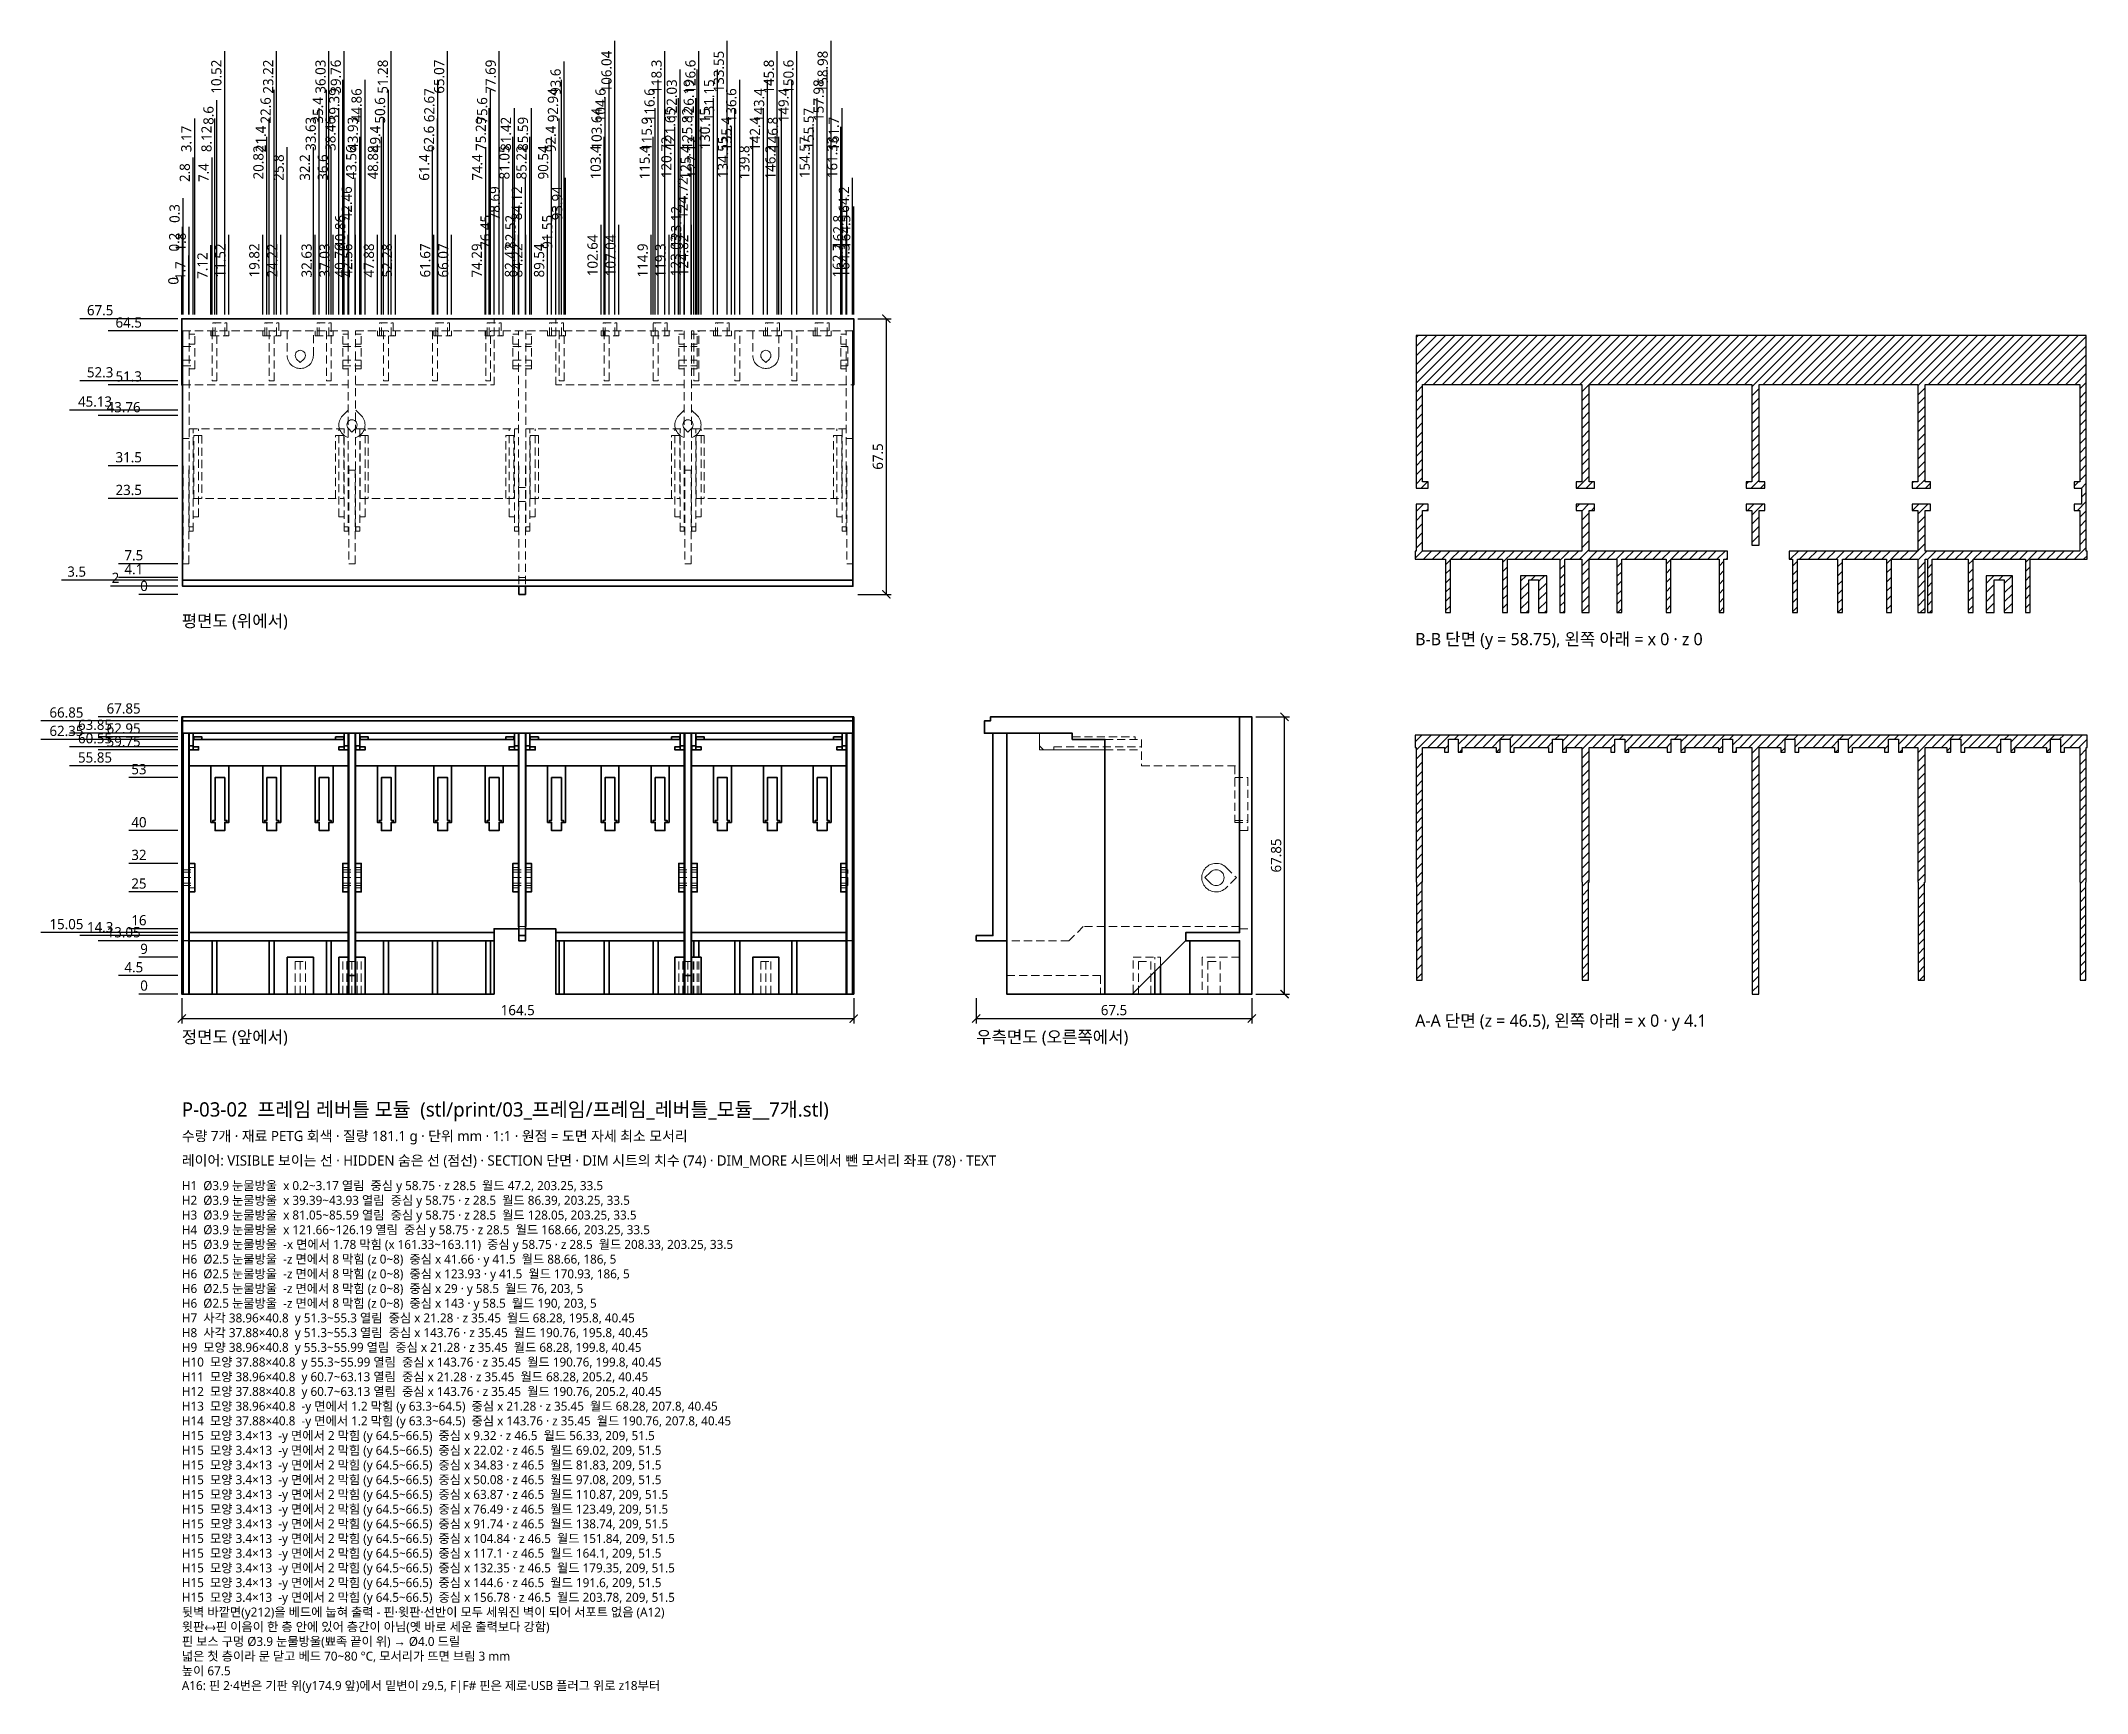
# Model space of a CAD drawing. Header units: millimetres. Extents: x -35 to 466, y -171 to 233.
import ezdxf

# ---------------------------------------------------------------- set-up
doc = ezdxf.new("R2010")
doc.units = ezdxf.units.MM
doc.linetypes.add('HIDDEN', pattern=[3, 2, -1])
for name, color, linetype, lineweight in [('DIM', 4, 'CONTINUOUS', 13), ('DIM_MORE', 3, 'CONTINUOUS', 13), ('HIDDEN', 8, 'HIDDEN', 18), ('SECTION', 5, 'CONTINUOUS', 25), ('TEXT', 7, 'CONTINUOUS', 18), ('VISIBLE', 7, 'CONTINUOUS', 35)]:
    doc.layers.add(name, color=color, linetype=linetype, lineweight=lineweight)
doc.styles.add('KR', font='malgun.ttf')
doc.dimstyles.new('TOCCATA', dxfattribs={"dimtxt": 2.5, "dimasz": 2, "dimexe": 1.2, "dimexo": 1, "dimgap": 0.8, "dimtad": 1, "dimdsep": 46, "dimtxsty": 'KR', "dimblk": 'ARCHTICK', "dimcen": 2.5, "dimazin": 3, "dimtfac": 0.5, "dimtmove": 2, "dimatfit": 3})

msp = doc.modelspace()

# ---------------------------------------------------------------- texts
at = {"layer": 'TEXT', "style": 'KR'}
for s, height, p in [('평면도 (위에서)', 3, (0, 89.85)), ('B-B 단면 (y = 58.75), 왼쪽 아래 = x 0 · z 0', 3, (302, 85.4)), ('A-A 단면 (z = 46.5), 왼쪽 아래 = x 0 · y 4.1', 3, (302, -8)), ('정면도 (앞에서)', 3, (0, -12)), ('우측면도 (오른쪽에서)', 3, (194.5, -12)), ('P-03-02  프레임 레버틀 모듈  (stl/print/03_프레임/프레임_레버틀_모듈__7개.stl)', 3.5, (0, -30)), ('수량 7개 · 재료 PETG 회색 · 질량 181.1 g · 단위 mm · 1:1 · 원점 = 도면 자세 최소 모서리', 2.5, (0, -36)), ('레이어: VISIBLE 보이는 선 · HIDDEN 숨은 선 (점선) · SECTION 단면 · DIM 시트의 치수 (74) · DIM_MORE 시트에서 뺀 모서리 좌표 (78) · TEXT', 2.5, (0, -42)), ('H1  Ø3.9 눈물방울  x 0.2~3.17 열림  중심 y 58.75 · z 28.5  월드 47.2, 203.25, 33.5', 2.2, (0, -48)), ('H2  Ø3.9 눈물방울  x 39.39~43.93 열림  중심 y 58.75 · z 28.5  월드 86.39, 203.25, 33.5', 2.2, (0, -51.6)), ('H3  Ø3.9 눈물방울  x 81.05~85.59 열림  중심 y 58.75 · z 28.5  월드 128.05, 203.25, 33.5', 2.2, (0, -55.2)), ('H4  Ø3.9 눈물방울  x 121.66~126.19 열림  중심 y 58.75 · z 28.5  월드 168.66, 203.25, 33.5', 2.2, (0, -58.8)), ('H5  Ø3.9 눈물방울  -x 면에서 1.78 막힘 (x 161.33~163.11)  중심 y 58.75 · z 28.5  월드 208.33, 203.25, 33.5', 2.2, (0, -62.4)), ('H6  Ø2.5 눈물방울  -z 면에서 8 막힘 (z 0~8)  중심 x 41.66 · y 41.5  월드 88.66, 186, 5', 2.2, (0, -66)), ('H6  Ø2.5 눈물방울  -z 면에서 8 막힘 (z 0~8)  중심 x 123.93 · y 41.5  월드 170.93, 186, 5', 2.2, (0, -69.6)), ('H6  Ø2.5 눈물방울  -z 면에서 8 막힘 (z 0~8)  중심 x 29 · y 58.5  월드 76, 203, 5', 2.2, (0, -73.2)), ('H6  Ø2.5 눈물방울  -z 면에서 8 막힘 (z 0~8)  중심 x 143 · y 58.5  월드 190, 203, 5', 2.2, (0, -76.8)), ('H7  사각 38.96×40.8  y 51.3~55.3 열림  중심 x 21.28 · z 35.45  월드 68.28, 195.8, 40.45', 2.2, (0, -80.4)), ('H8  사각 37.88×40.8  y 51.3~55.3 열림  중심 x 143.76 · z 35.45  월드 190.76, 195.8, 40.45', 2.2, (0, -84)), ('H9  모양 38.96×40.8  y 55.3~55.99 열림  중심 x 21.28 · z 35.45  월드 68.28, 199.8, 40.45', 2.2, (0, -87.6)), ('H10  모양 37.88×40.8  y 55.3~55.99 열림  중심 x 143.76 · z 35.45  월드 190.76, 199.8, 40.45', 2.2, (0, -91.2)), ('H11  모양 38.96×40.8  y 60.7~63.13 열림  중심 x 21.28 · z 35.45  월드 68.28, 205.2, 40.45', 2.2, (0, -94.8)), ('H12  모양 37.88×40.8  y 60.7~63.13 열림  중심 x 143.76 · z 35.45  월드 190.76, 205.2, 40.45', 2.2, (0, -98.4)), ('H13  모양 38.96×40.8  -y 면에서 1.2 막힘 (y 63.3~64.5)  중심 x 21.28 · z 35.45  월드 68.28, 207.8, 40.45', 2.2, (0, -102)), ('H14  모양 37.88×40.8  -y 면에서 1.2 막힘 (y 63.3~64.5)  중심 x 143.76 · z 35.45  월드 190.76, 207.8, 40.45', 2.2, (0, -105.6)), ('H15  모양 3.4×13  -y 면에서 2 막힘 (y 64.5~66.5)  중심 x 9.32 · z 46.5  월드 56.33, 209, 51.5', 2.2, (0, -109.2)), ('H15  모양 3.4×13  -y 면에서 2 막힘 (y 64.5~66.5)  중심 x 22.02 · z 46.5  월드 69.02, 209, 51.5', 2.2, (0, -112.8)), ('H15  모양 3.4×13  -y 면에서 2 막힘 (y 64.5~66.5)  중심 x 34.83 · z 46.5  월드 81.83, 209, 51.5', 2.2, (0, -116.4)), ('H15  모양 3.4×13  -y 면에서 2 막힘 (y 64.5~66.5)  중심 x 50.08 · z 46.5  월드 97.08, 209, 51.5', 2.2, (0, -120)), ('H15  모양 3.4×13  -y 면에서 2 막힘 (y 64.5~66.5)  중심 x 63.87 · z 46.5  월드 110.87, 209, 51.5', 2.2, (0, -123.6)), ('H15  모양 3.4×13  -y 면에서 2 막힘 (y 64.5~66.5)  중심 x 76.49 · z 46.5  월드 123.49, 209, 51.5', 2.2, (0, -127.2)), ('H15  모양 3.4×13  -y 면에서 2 막힘 (y 64.5~66.5)  중심 x 91.74 · z 46.5  월드 138.74, 209, 51.5', 2.2, (0, -130.8)), ('H15  모양 3.4×13  -y 면에서 2 막힘 (y 64.5~66.5)  중심 x 104.84 · z 46.5  월드 151.84, 209, 51.5', 2.2, (0, -134.4)), ('H15  모양 3.4×13  -y 면에서 2 막힘 (y 64.5~66.5)  중심 x 117.1 · z 46.5  월드 164.1, 209, 51.5', 2.2, (0, -138)), ('H15  모양 3.4×13  -y 면에서 2 막힘 (y 64.5~66.5)  중심 x 132.35 · z 46.5  월드 179.35, 209, 51.5', 2.2, (0, -141.6)), ('H15  모양 3.4×13  -y 면에서 2 막힘 (y 64.5~66.5)  중심 x 144.6 · z 46.5  월드 191.6, 209, 51.5', 2.2, (0, -145.2)), ('뒷벽 바깥면(y212)을 베드에 눕혀 출력 - 핀·윗판·선반이 모두 세워진 벽이 되어 서포트 없음 (A12)', 2.2, (0, -152.4)), ('H15  모양 3.4×13  -y 면에서 2 막힘 (y 64.5~66.5)  중심 x 156.78 · z 46.5  월드 203.78, 209, 51.5', 2.2, (0, -148.8)), ('윗판↔핀 이음이 한 층 안에 있어 층간이 아님(옛 바로 세운 출력보다 강함)', 2.2, (0, -156)), ('핀 보스 구멍 Ø3.9 눈물방울(뾰족 끝이 위) → Ø4.0 드릴', 2.2, (0, -159.6)), ('높이 67.5', 2.2, (0, -166.8)), ('넓은 첫 층이라 문 닫고 베드 70~80 °C, 모서리가 뜨면 브림 3 mm', 2.2, (0, -163.2)), ('A16: 핀 2·4번은 기판 위(y174.9 앞)에서 밑변이 z9.5, F|F# 핀은 제로·USB 플러그 위로 z18부터', 2.2, (0, -170.4))]:
    msp.add_text(s, height=height, dxfattribs=at).set_placement(p)

# ---------------------------------------------------------------- blocks, each defined once
blk = doc.blocks.new('_ARCHTICK')
at = {"color": 0, "linetype": 'BYBLOCK', "const_width": 0.15}
blk.add_lwpolyline([(-0.5, -0.5), (0.5, 0.5)], dxfattribs=at)
blk = doc.blocks.new('*D7')
for p, q in [((0.3, 183.35), (0.3, 194.85)), ((0.3, 179.35), (0.3, 183.35)), ((0.3, 166.35), (0.3, 179.35))]:
    blk.add_line(p, q)
at = {"layer": 'Defpoints'}
for p in [(0.3, 187.35), (0.3, 165.35), (0, 97.85)]:
    blk.add_point(p, dxfattribs=at)
at = {"layer": 'DIM', "insert": (-1.75, 191.1), "char_height": 2.5, "attachment_point": 5, "rotation": 90, "style": 'KR'}
blk.add_mtext('0.3', dxfattribs=at)
blk = doc.blocks.new('*D9')
for p, q in [((1.8, 176.35), (1.8, 187.85)), ((1.8, 172.35), (1.8, 176.35)), ((1.8, 166.35), (1.8, 172.35))]:
    blk.add_line(p, q)
at = {"layer": 'Defpoints'}
for p in [(1.8, 180.35), (1.8, 165.35), (0, 97.85)]:
    blk.add_point(p, dxfattribs=at)
at = {"layer": 'DIM', "insert": (-0.25, 184.1), "char_height": 2.5, "attachment_point": 5, "rotation": 90, "style": 'KR'}
blk.add_mtext('1.8', dxfattribs=at)
blk = doc.blocks.new('*D25')
for p, q in [((76.45, 176.35), (76.45, 192.85)), ((76.45, 172.35), (76.45, 176.35)), ((76.45, 166.35), (76.45, 172.35))]:
    blk.add_line(p, q)
at = {"layer": 'Defpoints'}
for p in [(76.45, 180.35), (76.45, 165.35), (0, 97.85)]:
    blk.add_point(p, dxfattribs=at)
at = {"layer": 'DIM', "insert": (74.4, 186.6), "char_height": 2.5, "attachment_point": 5, "rotation": 90, "style": 'KR'}
blk.add_mtext('76.45', dxfattribs=at)
blk = doc.blocks.new('*D26')
for p, q in [((78.69, 183.35), (78.69, 199.85)), ((78.69, 179.35), (78.69, 183.35)), ((78.69, 166.35), (78.69, 179.35))]:
    blk.add_line(p, q)
at = {"layer": 'Defpoints'}
for p in [(78.69, 187.35), (78.69, 165.35), (0, 97.85)]:
    blk.add_point(p, dxfattribs=at)
at = {"layer": 'DIM', "insert": (76.64, 193.6), "char_height": 2.5, "attachment_point": 5, "rotation": 90, "style": 'KR'}
blk.add_mtext('78.69', dxfattribs=at)
blk = doc.blocks.new('*D29')
for p, q in [((84.12, 183.35), (84.12, 199.85)), ((84.12, 179.35), (84.12, 183.35)), ((84.12, 166.35), (84.12, 179.35))]:
    blk.add_line(p, q)
at = {"layer": 'Defpoints'}
for p in [(84.12, 187.35), (84.12, 165.35), (0, 97.85)]:
    blk.add_point(p, dxfattribs=at)
at = {"layer": 'DIM', "insert": (82.07, 193.6), "char_height": 2.5, "attachment_point": 5, "rotation": 90, "style": 'KR'}
blk.add_mtext('84.12', dxfattribs=at)
blk = doc.blocks.new('*D32')
for p, q in [((91.55, 176.35), (91.55, 192.85)), ((91.55, 172.35), (91.55, 176.35)), ((91.55, 166.35), (91.55, 172.35))]:
    blk.add_line(p, q)
at = {"layer": 'Defpoints'}
for p in [(91.55, 180.35), (91.55, 165.35), (0, 97.85)]:
    blk.add_point(p, dxfattribs=at)
at = {"layer": 'DIM', "insert": (89.5, 186.6), "char_height": 2.5, "attachment_point": 5, "rotation": 90, "style": 'KR'}
blk.add_mtext('91.55', dxfattribs=at)
blk = doc.blocks.new('*D33')
for p, q in [((93.94, 183.35), (93.94, 199.85)), ((93.94, 179.35), (93.94, 183.35)), ((93.94, 166.35), (93.94, 179.35))]:
    blk.add_line(p, q)
at = {"layer": 'Defpoints'}
for p in [(93.94, 187.35), (93.94, 165.35), (0, 97.85)]:
    blk.add_point(p, dxfattribs=at)
at = {"layer": 'DIM', "insert": (91.89, 193.6), "char_height": 2.5, "attachment_point": 5, "rotation": 90, "style": 'KR'}
blk.add_mtext('93.94', dxfattribs=at)
blk = doc.blocks.new('*D80')
for p, q in [((3.17, 200.35), (3.17, 214.35)), ((3.17, 196.35), (3.17, 200.35)), ((3.17, 166.35), (3.17, 196.35))]:
    blk.add_line(p, q)
at = {"layer": 'Defpoints'}
for p in [(3.17, 204.35), (3.17, 165.35), (0, 97.85)]:
    blk.add_point(p, dxfattribs=at)
at = {"layer": 'DIM_MORE', "insert": (1.12, 209.35), "char_height": 2.5, "attachment_point": 5, "rotation": 90, "style": 'KR'}
blk.add_mtext('3.17', dxfattribs=at)
blk = doc.blocks.new('*D81')
for p, q in [((7.4, 193.35), (7.4, 204.85)), ((7.4, 189.35), (7.4, 193.35)), ((7.4, 166.35), (7.4, 189.35))]:
    blk.add_line(p, q)
at = {"layer": 'Defpoints'}
for p in [(7.4, 197.35), (7.4, 165.35), (0, 97.85)]:
    blk.add_point(p, dxfattribs=at)
at = {"layer": 'DIM_MORE', "insert": (5.35, 201.1), "char_height": 2.5, "attachment_point": 5, "rotation": 90, "style": 'KR'}
blk.add_mtext('7.4', dxfattribs=at)
blk = doc.blocks.new('*D83')
for p, q in [((8.6, 207.35), (8.6, 218.85)), ((8.6, 203.35), (8.6, 207.35)), ((8.6, 166.35), (8.6, 203.35))]:
    blk.add_line(p, q)
at = {"layer": 'Defpoints'}
for p in [(8.6, 211.35), (8.6, 165.35), (0, 97.85)]:
    blk.add_point(p, dxfattribs=at)
at = {"layer": 'DIM_MORE', "insert": (6.55, 215.1), "char_height": 2.5, "attachment_point": 5, "rotation": 90, "style": 'KR'}
blk.add_mtext('8.6', dxfattribs=at)
blk = doc.blocks.new('*D84')
for p, q in [((10.52, 214.35), (10.52, 230.85)), ((10.52, 210.35), (10.52, 214.35)), ((10.52, 166.35), (10.52, 210.35))]:
    blk.add_line(p, q)
at = {"layer": 'Defpoints'}
for p in [(10.52, 218.35), (10.52, 165.35), (0, 97.85)]:
    blk.add_point(p, dxfattribs=at)
at = {"layer": 'DIM_MORE', "insert": (8.47, 224.6), "char_height": 2.5, "attachment_point": 5, "rotation": 90, "style": 'KR'}
blk.add_mtext('10.52', dxfattribs=at)
blk = doc.blocks.new('*D90')
for p, q in [((32.2, 193.35), (32.2, 207.35)), ((32.2, 189.35), (32.2, 193.35)), ((32.2, 166.35), (32.2, 189.35))]:
    blk.add_line(p, q)
at = {"layer": 'Defpoints'}
for p in [(32.2, 197.35), (32.2, 165.35), (0, 97.85)]:
    blk.add_point(p, dxfattribs=at)
at = {"layer": 'DIM_MORE', "insert": (30.15, 202.35), "char_height": 2.5, "attachment_point": 5, "rotation": 90, "style": 'KR'}
blk.add_mtext('32.2', dxfattribs=at)
blk = doc.blocks.new('*D92')
for p, q in [((35.4, 207.35), (35.4, 221.35)), ((35.4, 203.35), (35.4, 207.35)), ((35.4, 166.35), (35.4, 203.35))]:
    blk.add_line(p, q)
at = {"layer": 'Defpoints'}
for p in [(35.4, 211.35), (35.4, 165.35), (0, 97.85)]:
    blk.add_point(p, dxfattribs=at)
at = {"layer": 'DIM_MORE', "insert": (33.35, 216.35), "char_height": 2.5, "attachment_point": 5, "rotation": 90, "style": 'KR'}
blk.add_mtext('35.4', dxfattribs=at)
blk = doc.blocks.new('*D95')
for p, q in [((38.46, 200.35), (38.46, 216.85)), ((38.46, 196.35), (38.46, 200.35)), ((38.46, 166.35), (38.46, 196.35))]:
    blk.add_line(p, q)
at = {"layer": 'Defpoints'}
for p in [(38.46, 204.35), (38.46, 165.35), (0, 97.85)]:
    blk.add_point(p, dxfattribs=at)
at = {"layer": 'DIM_MORE', "insert": (36.41, 210.6), "char_height": 2.5, "attachment_point": 5, "rotation": 90, "style": 'KR'}
blk.add_mtext('38.46', dxfattribs=at)
blk = doc.blocks.new('*D96')
for p, q in [((39.39, 207.35), (39.39, 223.85)), ((39.39, 203.35), (39.39, 207.35)), ((39.39, 166.35), (39.39, 203.35))]:
    blk.add_line(p, q)
at = {"layer": 'Defpoints'}
for p in [(39.39, 211.35), (39.39, 165.35), (0, 97.85)]:
    blk.add_point(p, dxfattribs=at)
at = {"layer": 'DIM_MORE', "insert": (37.34, 217.6), "char_height": 2.5, "attachment_point": 5, "rotation": 90, "style": 'KR'}
blk.add_mtext('39.39', dxfattribs=at)
blk = doc.blocks.new('*D99')
for p, q in [((43.93, 200.35), (43.93, 216.85)), ((43.93, 196.35), (43.93, 200.35)), ((43.93, 166.35), (43.93, 196.35))]:
    blk.add_line(p, q)
at = {"layer": 'Defpoints'}
for p in [(43.93, 204.35), (43.93, 165.35), (0, 97.85)]:
    blk.add_point(p, dxfattribs=at)
at = {"layer": 'DIM_MORE', "insert": (41.88, 210.6), "char_height": 2.5, "attachment_point": 5, "rotation": 90, "style": 'KR'}
blk.add_mtext('43.93', dxfattribs=at)
blk = doc.blocks.new('*D100')
for p, q in [((44.86, 207.35), (44.86, 223.85)), ((44.86, 203.35), (44.86, 207.35)), ((44.86, 166.35), (44.86, 203.35))]:
    blk.add_line(p, q)
at = {"layer": 'Defpoints'}
for p in [(44.86, 211.35), (44.86, 165.35), (0, 97.85)]:
    blk.add_point(p, dxfattribs=at)
at = {"layer": 'DIM_MORE', "insert": (42.81, 217.6), "char_height": 2.5, "attachment_point": 5, "rotation": 90, "style": 'KR'}
blk.add_mtext('44.86', dxfattribs=at)
blk = doc.blocks.new('*D109')
for p, q in [((74.4, 193.35), (74.4, 207.35)), ((74.4, 189.35), (74.4, 193.35)), ((74.4, 166.35), (74.4, 189.35))]:
    blk.add_line(p, q)
at = {"layer": 'Defpoints'}
for p in [(74.4, 197.35), (74.4, 165.35), (0, 97.85)]:
    blk.add_point(p, dxfattribs=at)
at = {"layer": 'DIM_MORE', "insert": (72.35, 202.35), "char_height": 2.5, "attachment_point": 5, "rotation": 90, "style": 'KR'}
blk.add_mtext('74.4', dxfattribs=at)
blk = doc.blocks.new('*D111')
for p, q in [((75.6, 207.35), (75.6, 221.35)), ((75.6, 203.35), (75.6, 207.35)), ((75.6, 166.35), (75.6, 203.35))]:
    blk.add_line(p, q)
at = {"layer": 'Defpoints'}
for p in [(75.6, 211.35), (75.6, 165.35), (0, 97.85)]:
    blk.add_point(p, dxfattribs=at)
at = {"layer": 'DIM_MORE', "insert": (73.55, 216.35), "char_height": 2.5, "attachment_point": 5, "rotation": 90, "style": 'KR'}
blk.add_mtext('75.6', dxfattribs=at)
blk = doc.blocks.new('*D112')
for p, q in [((77.69, 214.35), (77.69, 230.85)), ((77.69, 210.35), (77.69, 214.35)), ((77.69, 166.35), (77.69, 210.35))]:
    blk.add_line(p, q)
at = {"layer": 'Defpoints'}
for p in [(77.69, 218.35), (77.69, 165.35), (0, 97.85)]:
    blk.add_point(p, dxfattribs=at)
at = {"layer": 'DIM_MORE', "insert": (75.64, 224.6), "char_height": 2.5, "attachment_point": 5, "rotation": 90, "style": 'KR'}
blk.add_mtext('77.69', dxfattribs=at)
blk = doc.blocks.new('*D118')
for p, q in [((92.4, 200.35), (92.4, 214.35)), ((92.4, 196.35), (92.4, 200.35)), ((92.4, 166.35), (92.4, 196.35))]:
    blk.add_line(p, q)
at = {"layer": 'Defpoints'}
for p in [(92.4, 204.35), (92.4, 165.35), (0, 97.85)]:
    blk.add_point(p, dxfattribs=at)
at = {"layer": 'DIM_MORE', "insert": (90.35, 209.35), "char_height": 2.5, "attachment_point": 5, "rotation": 90, "style": 'KR'}
blk.add_mtext('92.4', dxfattribs=at)
blk = doc.blocks.new('*D125')
for p, q in [((115.4, 193.35), (115.4, 209.85)), ((115.4, 189.35), (115.4, 193.35)), ((115.4, 166.35), (115.4, 189.35))]:
    blk.add_line(p, q)
at = {"layer": 'Defpoints'}
for p in [(115.4, 197.35), (115.4, 165.35), (0, 97.85)]:
    blk.add_point(p, dxfattribs=at)
at = {"layer": 'DIM_MORE', "insert": (113.35, 203.6), "char_height": 2.5, "attachment_point": 5, "rotation": 90, "style": 'KR'}
blk.add_mtext('115.4', dxfattribs=at)
blk = doc.blocks.new('*D129')
for p, q in [((120.72, 193.35), (120.72, 212.35)), ((120.72, 189.35), (120.72, 193.35)), ((120.72, 166.35), (120.72, 189.35))]:
    blk.add_line(p, q)
at = {"layer": 'Defpoints'}
for p in [(120.72, 197.35), (120.72, 165.35), (0, 97.85)]:
    blk.add_point(p, dxfattribs=at)
at = {"layer": 'DIM_MORE', "insert": (118.67, 204.85), "char_height": 2.5, "attachment_point": 5, "rotation": 90, "style": 'KR'}
blk.add_mtext('120.72', dxfattribs=at)
blk = doc.blocks.new('*D130')
for p, q in [((121.65, 200.35), (121.65, 219.35)), ((121.65, 196.35), (121.65, 200.35)), ((121.65, 166.35), (121.65, 196.35))]:
    blk.add_line(p, q)
at = {"layer": 'Defpoints'}
for p in [(121.65, 204.35), (121.65, 165.35), (0, 97.85)]:
    blk.add_point(p, dxfattribs=at)
at = {"layer": 'DIM_MORE', "insert": (119.6, 211.85), "char_height": 2.5, "attachment_point": 5, "rotation": 90, "style": 'KR'}
blk.add_mtext('121.65', dxfattribs=at)
blk = doc.blocks.new('*D132')
for p, q in [((125.4, 193.35), (125.4, 209.85)), ((125.4, 189.35), (125.4, 193.35)), ((125.4, 166.35), (125.4, 189.35))]:
    blk.add_line(p, q)
at = {"layer": 'Defpoints'}
for p in [(125.4, 197.35), (125.4, 165.35), (0, 97.85)]:
    blk.add_point(p, dxfattribs=at)
at = {"layer": 'DIM_MORE', "insert": (123.35, 203.6), "char_height": 2.5, "attachment_point": 5, "rotation": 90, "style": 'KR'}
blk.add_mtext('125.4', dxfattribs=at)
blk = doc.blocks.new('*D134')
for p, q in [((126.19, 207.35), (126.19, 226.35)), ((126.19, 203.35), (126.19, 207.35)), ((126.19, 166.35), (126.19, 203.35))]:
    blk.add_line(p, q)
at = {"layer": 'Defpoints'}
for p in [(126.19, 211.35), (126.19, 165.35), (0, 97.85)]:
    blk.add_point(p, dxfattribs=at)
at = {"layer": 'DIM_MORE', "insert": (124.14, 218.85), "char_height": 2.5, "attachment_point": 5, "rotation": 90, "style": 'KR'}
blk.add_mtext('126.19', dxfattribs=at)
blk = doc.blocks.new('*D135')
for p, q in [((126.6, 214.35), (126.6, 230.85)), ((126.6, 210.35), (126.6, 214.35)), ((126.6, 166.35), (126.6, 210.35))]:
    blk.add_line(p, q)
at = {"layer": 'Defpoints'}
for p in [(126.6, 218.35), (126.6, 165.35), (0, 97.85)]:
    blk.add_point(p, dxfattribs=at)
at = {"layer": 'DIM_MORE', "insert": (124.55, 224.6), "char_height": 2.5, "attachment_point": 5, "rotation": 90, "style": 'KR'}
blk.add_mtext('126.6', dxfattribs=at)
blk = doc.blocks.new('*D136')
for p, q in [((127.12, 193.35), (127.12, 212.35)), ((127.12, 189.35), (127.12, 193.35)), ((127.12, 166.35), (127.12, 189.35))]:
    blk.add_line(p, q)
at = {"layer": 'Defpoints'}
for p in [(127.12, 197.35), (127.12, 165.35), (0, 97.85)]:
    blk.add_point(p, dxfattribs=at)
at = {"layer": 'DIM_MORE', "insert": (125.07, 204.85), "char_height": 2.5, "attachment_point": 5, "rotation": 90, "style": 'KR'}
blk.add_mtext('127.12', dxfattribs=at)
blk = doc.blocks.new('*D139')
for p, q in [((133.55, 214.35), (133.55, 233.35)), ((133.55, 210.35), (133.55, 214.35)), ((133.55, 166.35), (133.55, 210.35))]:
    blk.add_line(p, q)
at = {"layer": 'Defpoints'}
for p in [(133.55, 218.35), (133.55, 165.35), (0, 97.85)]:
    blk.add_point(p, dxfattribs=at)
at = {"layer": 'DIM_MORE', "insert": (131.5, 225.85), "char_height": 2.5, "attachment_point": 5, "rotation": 90, "style": 'KR'}
blk.add_mtext('133.55', dxfattribs=at)
blk = doc.blocks.new('*D140')
for p, q in [((134.55, 193.35), (134.55, 212.35)), ((134.55, 189.35), (134.55, 193.35)), ((134.55, 166.35), (134.55, 189.35))]:
    blk.add_line(p, q)
at = {"layer": 'Defpoints'}
for p in [(134.55, 197.35), (134.55, 165.35), (0, 97.85)]:
    blk.add_point(p, dxfattribs=at)
at = {"layer": 'DIM_MORE', "insert": (132.5, 204.85), "char_height": 2.5, "attachment_point": 5, "rotation": 90, "style": 'KR'}
blk.add_mtext('134.55', dxfattribs=at)
blk = doc.blocks.new('*D146')
for p, q in [((145.8, 214.35), (145.8, 230.85)), ((145.8, 210.35), (145.8, 214.35)), ((145.8, 166.35), (145.8, 210.35))]:
    blk.add_line(p, q)
at = {"layer": 'Defpoints'}
for p in [(145.8, 218.35), (145.8, 165.35), (0, 97.85)]:
    blk.add_point(p, dxfattribs=at)
at = {"layer": 'DIM_MORE', "insert": (143.75, 224.6), "char_height": 2.5, "attachment_point": 5, "rotation": 90, "style": 'KR'}
blk.add_mtext('145.8', dxfattribs=at)
blk = doc.blocks.new('*D148')
for p, q in [((146.8, 200.35), (146.8, 216.85)), ((146.8, 196.35), (146.8, 200.35)), ((146.8, 166.35), (146.8, 196.35))]:
    blk.add_line(p, q)
at = {"layer": 'Defpoints'}
for p in [(146.8, 204.35), (146.8, 165.35), (0, 97.85)]:
    blk.add_point(p, dxfattribs=at)
at = {"layer": 'DIM_MORE', "insert": (144.75, 210.6), "char_height": 2.5, "attachment_point": 5, "rotation": 90, "style": 'KR'}
blk.add_mtext('146.8', dxfattribs=at)
blk = doc.blocks.new('*D150')
for p, q in [((150.6, 214.35), (150.6, 230.85)), ((150.6, 210.35), (150.6, 214.35)), ((150.6, 166.35), (150.6, 210.35))]:
    blk.add_line(p, q)
at = {"layer": 'Defpoints'}
for p in [(150.6, 218.35), (150.6, 165.35), (0, 97.85)]:
    blk.add_point(p, dxfattribs=at)
at = {"layer": 'DIM_MORE', "insert": (148.55, 224.6), "char_height": 2.5, "attachment_point": 5, "rotation": 90, "style": 'KR'}
blk.add_mtext('150.6', dxfattribs=at)
blk = doc.blocks.new('*D156')
for p, q in [((161.7, 200.35), (161.7, 216.85)), ((161.7, 196.35), (161.7, 200.35)), ((161.7, 166.35), (161.7, 196.35))]:
    blk.add_line(p, q)
at = {"layer": 'Defpoints'}
for p in [(161.7, 204.35), (161.7, 165.35), (0, 97.85)]:
    blk.add_point(p, dxfattribs=at)
at = {"layer": 'DIM_MORE', "insert": (159.65, 210.6), "char_height": 2.5, "attachment_point": 5, "rotation": 90, "style": 'KR'}
blk.add_mtext('161.7', dxfattribs=at)

# ---------------------------------------------------------------- dimensions: what is measured, and where the dimension line sits
at = {"layer": 'DIM'}
for feature_location, offset, dtype, origin in [((124.72, 165.35), (0, 22), 1, (0, 97.85)), ((42.46, 165.35), (0, 22), 1, (0, 97.85)), ((164.2, 165.35), (0, 22), 1, (0, 97.85)), ((123.12, 165.35), (0, 15), 1, (0, 97.85)), ((40.86, 165.35), (0, 15), 1, (0, 97.85)), ((82.52, 165.35), (0, 15), 1, (0, 97.85)), ((162.8, 165.35), (0, 15), 1, (0, 97.85)), ((164.5, 165.35), (0, 15), 1, (0, 97.85)), ((0.2, 165.35), (0, 15), 1, (0, 97.85)), ((102.64, 165.35), (0, 8), 1, (0, 97.85)), ((107.04, 165.35), (0, 8), 1, (0, 97.85)), ((123.03, 165.35), (0, 8), 1, (0, 97.85)), ((124.82, 165.35), (0, 8), 1, (0, 97.85)), ((11.52, 165.35), (0, 8), 1, (0, 97.85)), ((19.82, 165.35), (0, 8), 1, (0, 97.85)), ((24.22, 165.35), (0, 8), 1, (0, 97.85)), ((32.63, 165.35), (0, 8), 1, (0, 97.85)), ((37.03, 165.35), (0, 8), 1, (0, 97.85)), ((40.76, 165.35), (0, 8), 1, (0, 97.85)), ((42.56, 165.35), (0, 8), 1, (0, 97.85)), ((47.88, 165.35), (0, 8), 1, (0, 97.85)), ((52.28, 165.35), (0, 8), 1, (0, 97.85)), ((61.67, 165.35), (0, 8), 1, (0, 97.85)), ((66.07, 165.35), (0, 8), 1, (0, 97.85)), ((74.29, 165.35), (0, 8), 1, (0, 97.85)), ((82.42, 165.35), (0, 8), 1, (0, 97.85)), ((84.22, 165.35), (0, 8), 1, (0, 97.85)), ((89.54, 165.35), (0, 8), 1, (0, 97.85)), ((114.9, 165.35), (0, 8), 1, (0, 97.85)), ((119.3, 165.35), (0, 8), 1, (0, 97.85)), ((162.7, 165.35), (0, 8), 1, (0, 97.85)), ((164.3, 165.35), (0, 8), 1, (0, 97.85)), ((1.7, 165.35), (0, 8), 1, (0, 97.85)), ((7.12, 165.35), (0, 8), 1, (0, 97.85)), ((0, 165.349998474), (0, 8), 1, (0, 97.849998474)), ((0, 165.35), (-15, 0), 0, (0, 97.85)), ((0, 162.35), (-8, 0), 0, (0, 97.85)), ((0, 150.15), (-15, 0), 0, (0, 97.85)), ((0, 149.15), (-8, 0), 0, (0, 97.85)), ((0, 142.98), (-15, 0), 0, (0, 97.85)), ((0, 141.61), (-8, 0), 0, (0, 97.85)), ((0, 129.35), (-8, 0), 0, (0, 97.85)), ((0, 121.35), (-8, 0), 0, (0, 97.85)), ((0, 105.35), (-8, 0), 0, (0, 97.85)), ((0, 101.95), (-8, 0), 0, (0, 97.85)), ((0, 101.35), (-22, 0), 0, (0, 97.85)), ((0, 99.85), (-15, 0), 0, (0, 97.85)), ((0, 97.849998474), (-8, 0), 0, (0, 97.849998474)), ((0, 66.85), (-22, 0), 0, (0, 0)), ((0, 67.85), (-8, 0), 0, (0, 0)), ((0, 62.35), (-22, 0), 0, (0, 0)), ((0, 63.85), (-15, 0), 0, (0, 0)), ((0, 62.95), (-8, 0), 0, (0, 0)), ((0, 60.55), (-15, 0), 0, (0, 0)), ((0, 59.75), (-8, 0), 0, (0, 0)), ((0, 55.85), (-15, 0), 0, (0, 0)), ((0, 53), (-8, 0), 0, (0, 0)), ((0, 40), (-8, 0), 0, (0, 0)), ((0, 32), (-8, 0), 0, (0, 0)), ((0, 25), (-8, 0), 0, (0, 0)), ((0, 15.05), (-22, 0), 0, (0, 0)), ((0, 14.3), (-15, 0), 0, (0, 0)), ((0, 13.05), (-8, 0), 0, (0, 0)), ((0, 16), (-8, 0), 0, (0, 0)), ((0, 9), (-8, 0), 0, (0, 0)), ((0, 4.5), (-8, 0), 0, (0, 0)), ((0, 0), (-8, 0), 0, (0, 0))]:
    msp.add_ordinate_dim(feature_location=feature_location, offset=offset, dtype=dtype, origin=origin, dimstyle='TOCCATA', dxfattribs=at).render()
for feature_location, offset, picture, middle in [((78.69, 165.35), (0, 22), '*D26', (76.64, 193.6)), ((84.12, 165.35), (0, 22), '*D29', (82.07, 193.6)), ((93.94, 165.35), (0, 22), '*D33', (91.89, 193.6)), ((0.3, 165.35), (0, 22), '*D7', (-1.75, 191.1)), ((76.45, 165.35), (0, 15), '*D25', (74.4, 186.6)), ((91.55, 165.35), (0, 15), '*D32', (89.5, 186.6)), ((1.8, 165.35), (0, 15), '*D9', (-0.25, 184.1))]:
    dim = msp.add_ordinate_dim(feature_location=feature_location, offset=offset, dtype=1, origin=(0, 97.85), dimstyle='TOCCATA', dxfattribs=at)
    dim.commit()
    dim.dimension.update_dxf_attribs({"geometry": picture, "text_midpoint": middle})
for base, p1, p2 in [((172.5, 97.85), (164.5, 97.85), (164.5, 165.35)), ((270, 0), (262, 0), (262, 67.85))]:
    msp.add_linear_dim(base=base, p1=p1, p2=p2, angle=90, dimstyle='TOCCATA', dxfattribs=at).render()
for base, p1, p2 in [((0, -6), (0, 0), (164.5, 0)), ((194.5, -6), (194.5, 0), (262, 0))]:
    msp.add_linear_dim(base=base, p1=p1, p2=p2, dimstyle='TOCCATA', dxfattribs=at).render()
at = {"layer": 'DIM_MORE'}
for feature_location, offset in [((106.04, 165.35), (0, 53)), ((158.98, 165.35), (0, 53)), ((23.22, 165.35), (0, 53)), ((36.03, 165.35), (0, 53)), ((39.76, 165.35), (0, 53)), ((51.28, 165.35), (0, 53)), ((65.07, 165.35), (0, 53)), ((118.3, 165.35), (0, 53)), ((93.6, 165.35), (0, 53)), ((122.03, 165.35), (0, 46)), ((131.15, 165.35), (0, 46)), ((157.98, 165.35), (0, 46)), ((62.67, 165.35), (0, 46)), ((92.94, 165.35), (0, 46)), ((104.6, 165.35), (0, 46)), ((116.6, 165.35), (0, 46)), ((136.6, 165.35), (0, 46)), ((143.4, 165.35), (0, 46)), ((149.4, 165.35), (0, 46)), ((22.6, 165.35), (0, 46)), ((50.6, 165.35), (0, 46)), ((103.64, 165.35), (0, 39)), ((125.82, 165.35), (0, 39)), ((130.15, 165.35), (0, 39)), ((155.57, 165.35), (0, 39)), ((33.63, 165.35), (0, 39)), ((75.29, 165.35), (0, 39)), ((81.42, 165.35), (0, 39)), ((85.59, 165.35), (0, 39)), ((115.9, 165.35), (0, 39)), ((135.4, 165.35), (0, 39)), ((142.4, 165.35), (0, 39)), ((8.12, 165.35), (0, 39)), ((21.4, 165.35), (0, 39)), ((49.4, 165.35), (0, 39)), ((62.6, 165.35), (0, 39)), ((154.57, 165.35), (0, 32)), ((161.33, 165.35), (0, 32)), ((20.82, 165.35), (0, 32)), ((43.56, 165.35), (0, 32)), ((48.88, 165.35), (0, 32)), ((81.05, 165.35), (0, 32)), ((85.22, 165.35), (0, 32)), ((90.54, 165.35), (0, 32)), ((103.4, 165.35), (0, 32)), ((139.8, 165.35), (0, 32)), ((146.2, 165.35), (0, 32)), ((25.8, 165.35), (0, 32)), ((36.6, 165.35), (0, 32)), ((61.4, 165.35), (0, 32)), ((2.8, 165.35), (0, 32))]:
    msp.add_ordinate_dim(feature_location=feature_location, offset=offset, dtype=1, origin=(0, 97.85), dimstyle='TOCCATA', dxfattribs=at).render()
for feature_location, offset, picture, middle in [((133.55, 165.35), (0, 53), '*D139', (131.5, 225.85)), ((10.52, 165.35), (0, 53), '*D84', (8.47, 224.6)), ((77.69, 165.35), (0, 53), '*D112', (75.64, 224.6)), ((126.6, 165.35), (0, 53), '*D135', (124.55, 224.6)), ((145.8, 165.35), (0, 53), '*D146', (143.75, 224.6)), ((150.6, 165.35), (0, 53), '*D150', (148.55, 224.6)), ((126.19, 165.35), (0, 46), '*D134', (124.14, 218.85)), ((39.39, 165.35), (0, 46), '*D96', (37.34, 217.6)), ((44.86, 165.35), (0, 46), '*D100', (42.81, 217.6)), ((35.4, 165.35), (0, 46), '*D92', (33.35, 216.35)), ((75.6, 165.35), (0, 46), '*D111', (73.55, 216.35)), ((121.65, 165.35), (0, 39), '*D130', (119.6, 211.85)), ((8.6, 165.35), (0, 46), '*D83', (6.55, 215.1)), ((38.46, 165.35), (0, 39), '*D95', (36.41, 210.6)), ((43.93, 165.35), (0, 39), '*D99', (41.88, 210.6)), ((146.8, 165.35), (0, 39), '*D148', (144.75, 210.6)), ((161.7, 165.35), (0, 39), '*D156', (159.65, 210.6)), ((3.17, 165.35), (0, 39), '*D80', (1.12, 209.35)), ((92.4, 165.35), (0, 39), '*D118', (90.35, 209.35)), ((120.72, 165.35), (0, 32), '*D129', (118.67, 204.85)), ((127.12, 165.35), (0, 32), '*D136', (125.07, 204.85)), ((134.55, 165.35), (0, 32), '*D140', (132.5, 204.85)), ((115.4, 165.35), (0, 32), '*D125', (113.35, 203.6)), ((125.4, 165.35), (0, 32), '*D132', (123.35, 203.6)), ((32.2, 165.35), (0, 32), '*D90', (30.15, 202.35)), ((74.4, 165.35), (0, 32), '*D109', (72.35, 202.35)), ((7.4, 165.35), (0, 32), '*D81', (5.35, 201.1))]:
    dim = msp.add_ordinate_dim(feature_location=feature_location, offset=offset, dtype=1, origin=(0, 97.85), dimstyle='TOCCATA', dxfattribs=at)
    dim.commit()
    dim.dimension.update_dxf_attribs({"geometry": picture, "text_midpoint": middle})

# ---------------------------------------------------------------- hatches: boundary and pattern name
at = {"layer": 'SECTION'}
h = msp.add_hatch(dxfattribs=at)
h.set_pattern_fill('ANSI31', scale=0.5)
h.paths.add_polyline_path([(395.6, 106.45), (405.4, 106.45), (405.4, 93.4), (406.6, 93.4), (406.6, 106.45), (417.4, 106.45), (417.4, 93.4), (418.6, 93.4), (418.6, 106.45), (425.025, 106.45), (425.025, 93.4), (426.825, 93.4), (426.825, 106.45), (427.4, 106.45), (427.4, 93.4), (428.6, 93.4), (428.6, 106.45), (437.4, 106.45), (437.4, 93.4), (438.6, 93.4), (438.6, 106.45), (451.4, 106.45), (451.4, 93.4), (452.6, 93.4), (452.6, 106.45), (466.5, 106.45), (466.5, 108.45), (466.3, 108.45), (466.3, 161.25), (302.2, 161.25), (302.2, 123.85), (305.17, 123.85), (305.17, 125.397), (303.8, 125.397), (303.8, 149.25), (342.76, 149.25), (342.76, 125.397), (341.39, 125.397), (341.39, 123.85), (345.93, 123.85), (345.93, 125.397), (344.56, 125.397), (344.56, 149.25), (384.418, 149.25), (384.418, 125.397), (383.048, 125.397), (383.048, 123.85), (387.588, 123.85), (387.588, 125.397), (386.218, 125.397), (386.218, 149.25), (425.025, 149.25), (425.025, 125.397), (423.655, 125.397), (423.655, 123.85), (428.195, 123.85), (428.195, 125.397), (426.825, 125.397), (426.825, 149.25), (464.7, 149.25), (464.7, 125.397), (463.33, 125.397), (463.33, 123.85), (465.11, 123.85), (465.11, 119.95), (463.33, 119.95), (463.33, 118.403), (464.7, 118.403), (464.7, 108.45), (426.825, 108.45), (426.825, 118.403), (428.195, 118.403), (428.195, 119.95), (423.655, 119.95), (423.655, 118.403), (425.025, 118.403), (425.025, 108.45), (393.55, 108.45), (393.55, 106.45), (394.4, 106.45), (394.4, 93.4), (395.6, 93.4)])
h.paths.add_polyline_path([(310.6, 106.45), (323.4, 106.45), (323.4, 93.4), (324.6, 93.4), (324.6, 106.45), (337.4, 106.45), (337.4, 93.4), (338.6, 93.4), (338.6, 106.45), (342.76, 106.45), (342.76, 93.4), (344.56, 93.4), (344.56, 106.45), (351.4, 106.45), (351.4, 93.4), (352.6, 93.4), (352.6, 106.45), (363.4, 106.45), (363.4, 93.4), (364.6, 93.4), (364.6, 106.45), (376.4, 106.45), (376.4, 93.4), (377.6, 93.4), (377.6, 106.45), (378.45, 106.45), (378.45, 108.45), (344.56, 108.45), (344.56, 118.403), (345.93, 118.403), (345.93, 119.95), (341.39, 119.95), (341.39, 118.403), (342.76, 118.403), (342.76, 108.45), (303.8, 108.45), (303.8, 118.403), (305.17, 118.403), (305.17, 119.95), (302.2, 119.95), (302.2, 108.45), (302, 108.45), (302, 106.45), (309.4, 106.45), (309.4, 93.4), (310.6, 93.4)])
h.paths.add_polyline_path([(386.218, 118.403), (387.588, 118.403), (387.588, 119.95), (383.048, 119.95), (383.048, 118.403), (384.418, 118.403), (384.418, 109.9), (386.218, 109.9)])
h.paths.add_polyline_path([(329.783, 101.4), (332.217, 101.4), (332.217, 93.4), (334.2, 93.4), (334.2, 102.4), (327.8, 102.4), (327.8, 93.4), (329.783, 93.4)])
h.paths.add_polyline_path([(443.783, 101.4), (446.217, 101.4), (446.217, 93.4), (448.2, 93.4), (448.2, 102.4), (441.8, 102.4), (441.8, 93.4), (443.783, 93.4)])
h = msp.add_hatch(dxfattribs=at)
h.set_pattern_fill('ANSI31', scale=0.5)
h.paths.add_polyline_path([(386.118, 27.4), (386.218, 27.4), (386.218, 60.4), (391.543, 60.4), (391.543, 59.2), (392.543, 59.2), (392.543, 62.4), (394.943, 62.4), (394.943, 59.2), (395.943, 59.2), (395.943, 60.4), (404.637, 60.4), (404.637, 59.2), (405.637, 59.2), (405.637, 62.4), (408.037, 62.4), (408.037, 59.2), (409.037, 59.2), (409.037, 60.4), (416.9, 60.4), (416.9, 59.2), (417.9, 59.2), (417.9, 62.4), (420.3, 62.4), (420.3, 59.2), (421.3, 59.2), (421.3, 60.4), (425.025, 60.4), (425.025, 27.4), (425.125, 27.4), (425.125, 3.4), (426.725, 3.4), (426.725, 27.4), (426.825, 27.4), (426.825, 60.4), (432.15, 60.4), (432.15, 59.2), (433.15, 59.2), (433.15, 62.4), (435.55, 62.4), (435.55, 59.2), (436.55, 59.2), (436.55, 60.4), (444.4, 60.4), (444.4, 59.2), (445.4, 59.2), (445.4, 62.4), (447.8, 62.4), (447.8, 59.2), (448.8, 59.2), (448.8, 60.4), (456.575, 60.4), (456.575, 59.2), (457.575, 59.2), (457.575, 62.4), (459.975, 62.4), (459.975, 59.2), (460.975, 59.2), (460.975, 60.4), (464.7, 60.4), (464.7, 27.4), (464.8, 27.4), (464.8, 3.4), (466.2, 3.4), (466.2, 27.4), (466.3, 27.4), (466.3, 60.4), (466.5, 60.4), (466.5, 63.4), (302, 63.4), (302, 60.4), (302.2, 60.4), (302.2, 27.4), (302.3, 27.4), (302.3, 3.4), (303.7, 3.4), (303.7, 27.4), (303.8, 27.4), (303.8, 60.4), (309.125, 60.4), (309.125, 59.2), (310.125, 59.2), (310.125, 62.4), (312.525, 62.4), (312.525, 59.2), (313.525, 59.2), (313.525, 60.4), (321.815, 60.4), (321.815, 59.2), (322.815, 59.2), (322.815, 62.4), (325.215, 62.4), (325.215, 59.2), (326.215, 59.2), (326.215, 60.4), (334.635, 60.4), (334.635, 59.2), (335.635, 59.2), (335.635, 62.4), (338.035, 62.4), (338.035, 59.2), (339.035, 59.2), (339.035, 60.4), (342.76, 60.4), (342.76, 27.4), (342.86, 27.4), (342.86, 3.4), (344.46, 3.4), (344.46, 27.4), (344.56, 27.4), (344.56, 60.4), (349.885, 60.4), (349.885, 59.2), (350.885, 59.2), (350.885, 62.4), (353.285, 62.4), (353.285, 59.2), (354.285, 59.2), (354.285, 60.4), (363.67, 60.4), (363.67, 59.2), (364.67, 59.2), (364.67, 62.4), (367.07, 62.4), (367.07, 59.2), (368.07, 59.2), (368.07, 60.4), (376.293, 60.4), (376.293, 59.2), (377.293, 59.2), (377.293, 62.4), (379.693, 62.4), (379.693, 59.2), (380.693, 59.2), (380.693, 60.4), (384.418, 60.4), (384.418, 27.4), (384.518, 27.4), (384.518, 0), (386.118, 0)])

# ---------------------------------------------------------------- linework, layer by layer
at = {"layer": 'HIDDEN'}
for points in [[(42.56, 149.15), (76.45, 149.15), (76.45, 165.35)], [(123.025, 149.15), (91.55, 149.15), (91.55, 165.35)], [(0.2, 162.35), (40.76, 162.35), (40.76, 113.35), (39.76, 113.35), (39.76, 138.35)], [(1.8, 162.35), (1.8, 113.35), (2.8, 113.35), (2.8, 138.35)], [(1.8, 153.104), (3.17, 153.104), (3.17, 161.55), (1.8, 161.55)], [(7.125, 162.35), (7.125, 161.15), (11.525, 161.15), (11.525, 162.35)], [(7.4, 162.35), (7.4, 150.15), (8.6, 150.15), (8.6, 162.35)], [(7.625, 161.15), (7.625, 164.35), (11.025, 164.35), (11.025, 161.15)], [(8.125, 161.15), (8.125, 164.35)], [(10.525, 161.15), (10.525, 164.35)], [(19.815, 162.35), (19.815, 161.15), (24.215, 161.15), (24.215, 162.35)], [(20.315, 161.15), (20.315, 164.35), (23.715, 164.35), (23.715, 161.15)], [(20.815, 161.15), (20.815, 164.35)], [(21.4, 162.35), (21.4, 150.15), (22.6, 150.15), (22.6, 162.35)], [(23.215, 161.15), (23.215, 164.35)], [(25.8, 162.35), (25.8, 156.35), (25.819, 156.004), (25.875, 155.662), (25.968, 155.328), (26.096, 155.006), (26.258, 154.7), (26.453, 154.413), (26.677, 154.149), (26.928, 153.911), (27.204, 153.701), (27.501, 153.523), (27.816, 153.377), (28.144, 153.267), (28.482, 153.192), (28.827, 153.155), (29.173, 153.155), (29.518, 153.192), (29.856, 153.267), (30.184, 153.377), (30.499, 153.523), (30.796, 153.701), (31.072, 153.911), (31.323, 154.149), (31.547, 154.413), (31.742, 154.7), (31.904, 155.006), (32.032, 155.328), (32.125, 155.662), (32.181, 156.004), (32.2, 156.35), (32.2, 162.35)], [(32.635, 162.35), (32.635, 161.15), (37.035, 161.15), (37.035, 162.35)], [(33.135, 161.15), (33.135, 164.35), (36.535, 164.35), (36.535, 161.15)], [(33.635, 161.15), (33.635, 164.35)], [(35.4, 162.35), (35.4, 150.15), (36.6, 150.15), (36.6, 162.35)], [(36.035, 161.15), (36.035, 164.35)], [(40.76, 153.104), (39.39, 153.104), (39.39, 161.55), (40.76, 161.55)], [(43.56, 138.35), (43.56, 113.35), (42.56, 113.35), (42.56, 162.35), (123.025, 162.35), (123.025, 113.35), (122.025, 113.35), (122.025, 138.35)], [(42.56, 153.104), (43.93, 153.104), (43.93, 161.55), (42.56, 161.55)], [(47.885, 162.35), (47.885, 161.15), (52.285, 161.15), (52.285, 162.35)], [(48.385, 161.15), (48.385, 164.35), (51.785, 164.35), (51.785, 161.15)], [(48.885, 161.15), (48.885, 164.35)], [(49.4, 162.35), (49.4, 150.15), (50.6, 150.15), (50.6, 162.35)], [(51.285, 161.15), (51.285, 164.35)], [(61.4, 162.35), (61.4, 150.15), (62.6, 150.15), (62.6, 162.35)], [(61.67, 162.35), (61.67, 161.15), (66.07, 161.15), (66.07, 162.35)], [(62.17, 161.15), (62.17, 164.35), (65.57, 164.35), (65.57, 161.15)], [(62.67, 161.15), (62.67, 164.35)], [(65.07, 161.15), (65.07, 164.35)], [(74.293, 162.35), (74.293, 161.15), (78.693, 161.15), (78.693, 162.35)], [(74.4, 162.35), (74.4, 150.15), (75.6, 150.15), (75.6, 162.35)], [(74.793, 161.15), (74.793, 164.35), (78.193, 164.35), (78.193, 161.15)], [(75.293, 161.15), (75.293, 164.35)], [(77.693, 161.15), (77.693, 164.35)], [(82.418, 153.104), (81.048, 153.104), (81.048, 161.55), (82.418, 161.55)], [(81.418, 138.35), (81.418, 113.35), (82.418, 113.35), (82.418, 162.35)], [(84.218, 162.35), (84.218, 113.35), (85.218, 113.35), (85.218, 138.35)], [(84.218, 153.104), (85.588, 153.104), (85.588, 161.55), (84.218, 161.55)], [(89.543, 162.35), (89.543, 161.15), (93.943, 161.15), (93.943, 162.35)], [(90.043, 161.15), (90.043, 164.35), (93.443, 164.35), (93.443, 161.15)], [(90.543, 161.15), (90.543, 164.35)], [(92.4, 162.35), (92.4, 150.15), (93.6, 150.15), (93.6, 162.35)], [(92.943, 161.15), (92.943, 164.35)], [(102.637, 162.35), (102.637, 161.15), (107.037, 161.15), (107.037, 162.35)], [(103.137, 161.15), (103.137, 164.35), (106.537, 164.35), (106.537, 161.15)], [(103.4, 162.35), (103.4, 150.15), (104.6, 150.15), (104.6, 162.35)], [(103.637, 161.15), (103.637, 164.35)], [(106.037, 161.15), (106.037, 164.35)], [(114.9, 162.35), (114.9, 161.15), (119.3, 161.15), (119.3, 162.35)], [(116.6, 162.35), (116.6, 150.15), (115.4, 150.15), (115.4, 164.35), (118.8, 164.35), (118.8, 161.15)], [(115.9, 161.15), (115.9, 164.35)], [(118.3, 161.15), (118.3, 164.35)], [(123.025, 153.104), (121.655, 153.104), (121.655, 161.55), (123.025, 161.55)], [(164.3, 162.35), (124.825, 162.35), (124.825, 113.35), (125.825, 113.35), (125.825, 138.35)], [(124.825, 153.104), (126.195, 153.104), (126.195, 161.55), (124.825, 161.55)], [(125.4, 162.35), (125.4, 150.15), (126.6, 150.15), (126.6, 162.35)], [(130.15, 162.35), (130.15, 161.15), (134.55, 161.15), (134.55, 162.35)], [(130.65, 161.15), (130.65, 164.35), (134.05, 164.35), (134.05, 161.15)], [(131.15, 161.15), (131.15, 164.35)], [(133.55, 161.15), (133.55, 164.35)], [(135.4, 162.35), (135.4, 150.15), (136.6, 150.15), (136.6, 162.35)], [(139.8, 162.35), (139.8, 156.35), (139.819, 156.004), (139.875, 155.662), (139.968, 155.328), (140.096, 155.006), (140.258, 154.7), (140.452, 154.413), (140.677, 154.149), (140.928, 153.911), (141.204, 153.701), (141.501, 153.523), (141.816, 153.377), (142.144, 153.267), (142.482, 153.192), (142.827, 153.155), (143.173, 153.155), (143.518, 153.192), (143.856, 153.267), (144.184, 153.377), (144.499, 153.523), (144.796, 153.701), (145.072, 153.911), (145.323, 154.149), (145.548, 154.413), (145.742, 154.7), (145.904, 155.006), (146.032, 155.328), (146.125, 155.662), (146.181, 156.004), (146.2, 156.35), (146.2, 162.35)], [(142.4, 162.35), (142.4, 161.15), (146.8, 161.15), (146.8, 162.35)], [(142.9, 161.15), (142.9, 164.35), (146.3, 164.35), (146.3, 161.15)], [(143.4, 161.15), (143.4, 164.35)], [(145.8, 161.15), (145.8, 164.35)], [(149.4, 162.35), (149.4, 150.15), (150.6, 150.15), (150.6, 162.35)], [(154.575, 162.35), (154.575, 161.15), (158.975, 161.15), (158.975, 162.35)], [(155.075, 161.15), (155.075, 164.35), (158.475, 164.35), (158.475, 161.15)], [(155.575, 161.15), (155.575, 164.35)], [(157.975, 161.15), (157.975, 164.35)], [(162.7, 153.104), (161.33, 153.104), (161.33, 161.55), (162.7, 161.55)], [(161.7, 138.35), (161.7, 113.35), (162.7, 113.35), (162.7, 162.35)], [(0.2, 158.55), (3.17, 158.55)], [(1.8, 159.075), (3.17, 159.075)], [(29, 157.6), (28.676, 157.557), (28.375, 157.433), (28.116, 157.234), (27.917, 156.975), (27.793, 156.674), (27.75, 156.35), (27.793, 156.026), (27.917, 155.725), (28.116, 155.466), (29, 154.582), (29.884, 155.466), (30.083, 155.725), (30.207, 156.026), (30.25, 156.35), (30.207, 156.674), (30.083, 156.975), (29.884, 157.234), (29.625, 157.433), (29.324, 157.557), (29, 157.6)], [(39.39, 159.075), (40.76, 159.075)], [(39.39, 158.55), (43.93, 158.55)], [(42.56, 159.075), (43.93, 159.075)], [(81.048, 159.075), (82.418, 159.075)], [(81.048, 158.55), (85.588, 158.55)], [(84.218, 159.075), (85.588, 159.075)], [(121.655, 159.075), (123.025, 159.075)], [(121.655, 158.55), (126.195, 158.55)], [(124.825, 159.075), (126.195, 159.075)], [(143, 157.6), (142.676, 157.557), (142.375, 157.433), (142.116, 157.234), (141.917, 156.975), (141.793, 156.674), (141.75, 156.35), (141.793, 156.026), (141.917, 155.725), (142.116, 155.466), (143, 154.582), (143.884, 155.466), (144.083, 155.725), (144.207, 156.026), (144.25, 156.35), (144.207, 156.674), (144.083, 156.975), (143.884, 157.234), (143.625, 157.433), (143.324, 157.557), (143, 157.6)], [(161.33, 159.075), (162.7, 159.075)], [(161.33, 153.842), (163.11, 153.842), (163.11, 158.55), (161.33, 158.55)], [(0.2, 155.221), (3.17, 155.221)], [(0.2, 153.842), (3.17, 153.842)], [(39.39, 155.221), (43.93, 155.221)], [(39.39, 153.842), (43.93, 153.842)], [(81.048, 155.221), (85.588, 155.221)], [(81.048, 153.842), (85.588, 153.842)], [(121.655, 155.221), (126.195, 155.221)], [(121.655, 153.842), (126.195, 153.842)], [(161.33, 155.221), (163.11, 155.221)], [(0.2, 149.15), (40.76, 149.15)], [(124.825, 149.15), (164.3, 149.15)], [(40.76, 142.975), (39.337, 141.551), (39.113, 141.287), (38.918, 141), (38.756, 140.694), (38.628, 140.372), (38.535, 140.038), (38.479, 139.696), (38.46, 139.35), (38.479, 139.004), (38.535, 138.662), (38.628, 138.328), (38.756, 138.006), (38.918, 137.7), (39.113, 137.413), (39.337, 137.149), (39.588, 136.911), (39.864, 136.701), (40.161, 136.523), (40.476, 136.377), (40.76, 136.281)], [(40.453, 139.026), (40.41, 139.35), (40.453, 139.674), (40.577, 139.975), (40.776, 140.234), (41.035, 140.433), (41.336, 140.557), (41.66, 140.6), (41.984, 140.557), (42.285, 140.433), (42.544, 140.234), (42.743, 139.975), (42.867, 139.674), (42.91, 139.35), (42.867, 139.026), (42.743, 138.725), (42.544, 138.466), (41.66, 137.582), (40.776, 138.466), (40.577, 138.725), (40.453, 139.026)], [(42.56, 136.281), (42.844, 136.377), (43.159, 136.523), (43.456, 136.701), (43.732, 136.911), (43.983, 137.149), (44.207, 137.413), (44.402, 137.7), (44.564, 138.006), (44.692, 138.328), (44.785, 138.662), (44.841, 139.004), (44.86, 139.35), (44.841, 139.696), (44.785, 140.038), (44.692, 140.372), (44.564, 140.694), (44.402, 141), (44.207, 141.287), (43.983, 141.551), (42.56, 142.975)], [(123.025, 142.975), (121.602, 141.551), (121.378, 141.287), (121.183, 141), (121.021, 140.694), (120.893, 140.372), (120.8, 140.038), (120.744, 139.696), (120.725, 139.35), (120.744, 139.004), (120.8, 138.662), (120.893, 138.328), (121.021, 138.006), (121.183, 137.7), (121.378, 137.413), (121.602, 137.149), (121.853, 136.911), (122.129, 136.701), (122.426, 136.523), (122.741, 136.377), (123.025, 136.281)], [(122.718, 139.026), (122.675, 139.35), (122.718, 139.674), (122.842, 139.975), (123.041, 140.234), (123.3, 140.433), (123.601, 140.557), (123.925, 140.6), (124.249, 140.557), (124.55, 140.433), (124.809, 140.234), (125.008, 139.975), (125.132, 139.674), (125.175, 139.35), (125.132, 139.026), (125.008, 138.725), (124.809, 138.466), (123.925, 137.582), (123.041, 138.466), (122.842, 138.725), (122.718, 139.026)], [(124.825, 136.281), (125.109, 136.377), (125.424, 136.523), (125.721, 136.701), (125.997, 136.911), (126.248, 137.149), (126.472, 137.413), (126.667, 137.7), (126.829, 138.006), (126.957, 138.328), (127.05, 138.662), (127.106, 139.004), (127.125, 139.35), (127.106, 139.696), (127.05, 140.038), (126.957, 140.372), (126.829, 140.694), (126.667, 141), (126.472, 141.287), (126.248, 141.551), (124.825, 142.975)], [(0.2, 136.05), (1.8, 136.05)], [(1.8, 138.35), (40.76, 138.35)], [(2.8, 116.85), (4.1, 116.85), (4.1, 138.35)], [(2.9, 121.35), (2.9, 136.75), (4.9, 136.75), (4.9, 121.35)], [(37.66, 121.35), (37.66, 136.75), (39.66, 136.75), (39.66, 121.35)], [(39.76, 116.85), (38.46, 116.85), (38.46, 138.35)], [(42.56, 138.35), (82.418, 138.35)], [(43.56, 116.85), (44.86, 116.85), (44.86, 138.35)], [(43.66, 121.35), (43.66, 136.75), (45.66, 136.75), (45.66, 121.35)], [(79.318, 121.35), (79.318, 136.75), (81.318, 136.75), (81.318, 121.35)], [(81.418, 116.85), (80.118, 116.85), (80.118, 138.35)], [(84.218, 138.35), (123.025, 138.35)], [(85.218, 116.85), (86.518, 116.85), (86.518, 138.35)], [(85.318, 121.35), (85.318, 136.75), (87.318, 136.75), (87.318, 121.35)], [(119.925, 121.35), (119.925, 136.75), (121.925, 136.75), (121.925, 121.35)], [(122.025, 116.85), (120.725, 116.85), (120.725, 138.35)], [(124.825, 138.35), (162.7, 138.35)], [(125.825, 116.85), (127.125, 116.85), (127.125, 138.35)], [(125.925, 121.35), (125.925, 136.75), (127.925, 136.75), (127.925, 121.35)], [(159.6, 121.35), (159.6, 136.75), (161.6, 136.75), (161.6, 121.35)], [(161.7, 116.85), (160.4, 116.85), (160.4, 138.35)], [(162.7, 136.05), (164.3, 136.05)], [(0.2, 129.35), (0.3, 129.35), (0.3, 105.35), (1.7, 105.35), (1.7, 129.35), (1.8, 129.35)], [(40.76, 129.35), (40.86, 129.35), (40.86, 105.35), (42.46, 105.35), (42.46, 129.35), (42.56, 129.35)], [(40.86, 128.25), (42.46, 128.25)], [(82.418, 129.35), (82.518, 129.35), (82.518, 99.854)], [(84.218, 129.35), (84.118, 129.35), (84.118, 99.854)], [(123.025, 129.35), (123.125, 129.35), (123.125, 105.35), (124.725, 105.35), (124.725, 129.35), (124.825, 129.35)], [(123.125, 128.25), (124.725, 128.25)], [(162.7, 129.35), (162.8, 129.35), (162.8, 105.35), (164.2, 105.35), (164.2, 129.35), (164.3, 129.35)], [(0.2, 121.35), (0.3, 121.35)], [(1.7, 121.35), (1.8, 121.35)], [(2.8, 121.35), (39.76, 121.35)], [(40.76, 121.35), (40.86, 121.35)], [(42.46, 121.35), (42.56, 121.35)], [(43.56, 121.35), (81.418, 121.35)], [(82.418, 121.35), (82.518, 121.35)], [(82.518, 124.05), (84.118, 124.05)], [(82.518, 120.55), (84.118, 120.55)], [(84.118, 121.35), (84.218, 121.35)], [(85.218, 121.35), (122.025, 121.35)], [(123.025, 121.35), (123.125, 121.35)], [(124.725, 121.35), (124.825, 121.35)], [(125.825, 121.35), (161.7, 121.35)], [(162.7, 121.35), (162.8, 121.35)], [(164.2, 121.35), (164.3, 121.35)], [(1.7, 113.36), (1.81, 113.36), (1.81, 114.34), (1.8, 114.34)], [(1.8, 114.35), (2.8, 114.35)], [(39.76, 114.35), (40.76, 114.35)], [(40.86, 113.36), (40.75, 113.36), (40.75, 114.34), (40.76, 114.34)], [(42.46, 113.36), (42.57, 113.36), (42.57, 114.34), (42.56, 114.34)], [(42.56, 114.35), (43.56, 114.35)], [(81.418, 114.35), (82.418, 114.35)], [(82.518, 113.36), (82.408, 113.36), (82.408, 114.34), (82.418, 114.34)], [(84.118, 113.36), (84.228, 113.36), (84.228, 114.34), (84.218, 114.34)], [(84.218, 114.35), (85.218, 114.35)], [(122.025, 114.35), (123.025, 114.35)], [(123.125, 113.36), (123.015, 113.36), (123.015, 114.34), (123.025, 114.34)], [(124.725, 113.36), (124.835, 113.36), (124.835, 114.34), (124.825, 114.34)], [(124.825, 114.35), (125.825, 114.35)], [(161.7, 114.35), (162.7, 114.35)], [(162.8, 113.36), (162.69, 113.36), (162.69, 114.34), (162.7, 114.34)], [(82.518, 101.95), (84.118, 101.95)], [(210, 63.85), (210, 60.75), (211, 59.75), (235, 59.75)], [(226, 59.76), (210.01, 59.76), (210.01, 63.84), (218, 63.84)], [(213.5, 59.75), (213.5, 60.55), (235, 60.55)], [(218, 62.95), (233.4, 62.95), (233.4, 62.35)], [(226, 62.35), (235, 62.35), (235, 55.85), (259, 55.85)], [(257.8, 55.85), (257.8, 42), (261, 42)], [(257.8, 53), (261, 53), (261, 40), (259, 40)], [(257.8, 42.5), (261, 42.5)], [(0.2, 30.45), (3.17, 30.45)], [(1.8, 30.975), (3.17, 30.975)], [(1.8, 30.972), (3.17, 30.972)], [(39.39, 30.975), (40.76, 30.975)], [(39.39, 30.972), (40.76, 30.972)], [(39.39, 30.45), (43.93, 30.45)], [(42.56, 30.975), (43.93, 30.975)], [(42.56, 30.972), (43.93, 30.972)], [(81.048, 30.975), (82.418, 30.975)], [(81.048, 30.972), (82.418, 30.972)], [(81.048, 30.45), (85.588, 30.45)], [(84.218, 30.975), (85.588, 30.975)], [(84.218, 30.972), (85.588, 30.972)], [(121.655, 30.975), (123.025, 30.975)], [(121.655, 30.972), (123.025, 30.972)], [(121.655, 30.45), (126.195, 30.45)], [(124.825, 30.975), (126.195, 30.975)], [(124.825, 30.972), (126.195, 30.972)], [(161.33, 30.975), (162.7, 30.975)], [(161.33, 30.972), (162.7, 30.972)], [(161.33, 26.55), (163.11, 26.55), (163.11, 30.45), (161.33, 30.45)], [(249.754, 28.326), (249.754, 28.674), (249.789, 29.022), (249.858, 29.364), (249.961, 29.697), (250.097, 30.019), (250.263, 30.325), (250.46, 30.613), (250.684, 30.881), (250.934, 31.124), (251.207, 31.342), (251.5, 31.531), (251.81, 31.69), (252.135, 31.818), (252.471, 31.912), (252.815, 31.973), (253.163, 31.999), (253.512, 31.99), (253.858, 31.947), (254.198, 31.869), (254.529, 31.758), (254.847, 31.615), (255.149, 31.44), (255.432, 31.236), (255.694, 31.006), (258.2, 28.5), (255.694, 25.994), (255.432, 25.764), (255.149, 25.56), (254.847, 25.385), (254.529, 25.242), (254.198, 25.131), (253.858, 25.053), (253.512, 25.01), (253.163, 25.001), (252.815, 25.027), (252.471, 25.088), (252.135, 25.182), (251.81, 25.31), (251.5, 25.469), (251.207, 25.658), (250.934, 25.876), (250.684, 26.119), (250.46, 26.387), (250.263, 26.675), (250.097, 26.981), (249.961, 27.303), (249.858, 27.636), (249.789, 27.978), (249.754, 28.326)], [(253.25, 30.45), (252.911, 30.42), (252.583, 30.332), (252.275, 30.189), (251.997, 29.994), (251.871, 29.868), (251.871, 29.879), (250.492, 28.5), (251.871, 27.121), (251.871, 27.132), (251.997, 27.006), (252.275, 26.811), (252.583, 26.668), (252.911, 26.58), (253.25, 26.55), (253.589, 26.58), (253.917, 26.668), (254.225, 26.811), (254.503, 27.006), (254.744, 27.247), (254.939, 27.525), (255.082, 27.833), (255.17, 28.161), (255.2, 28.5), (255.17, 28.839), (255.082, 29.167), (254.939, 29.475), (254.744, 29.753), (254.503, 29.994), (254.225, 30.189), (253.917, 30.332), (253.589, 30.42), (253.25, 30.45)], [(0.2, 29.879), (3.17, 29.879)], [(0.2, 29.868), (3.17, 29.868)], [(0.2, 28.5), (3.17, 28.5)], [(0.2, 27.132), (3.17, 27.132)], [(0.2, 27.121), (3.17, 27.121)], [(0.2, 26.55), (3.17, 26.55)], [(1.8, 26.028), (3.17, 26.028)], [(1.8, 26.025), (3.17, 26.025)], [(39.39, 29.879), (43.93, 29.879)], [(39.39, 29.868), (43.93, 29.868)], [(39.39, 28.5), (43.93, 28.5)], [(39.39, 27.132), (43.93, 27.132)], [(39.39, 27.121), (43.93, 27.121)], [(39.39, 26.55), (43.93, 26.55)], [(39.39, 26.028), (40.76, 26.028)], [(39.39, 26.025), (40.76, 26.025)], [(42.56, 26.028), (43.93, 26.028)], [(42.56, 26.025), (43.93, 26.025)], [(81.048, 29.879), (85.588, 29.879)], [(81.048, 29.868), (85.588, 29.868)], [(81.048, 28.5), (85.588, 28.5)], [(81.048, 27.132), (85.588, 27.132)], [(81.048, 27.121), (85.588, 27.121)], [(81.048, 26.55), (85.588, 26.55)], [(81.048, 26.028), (82.418, 26.028)], [(81.048, 26.025), (82.418, 26.025)], [(84.218, 26.028), (85.588, 26.028)], [(84.218, 26.025), (85.588, 26.025)], [(121.655, 29.879), (126.195, 29.879)], [(121.655, 29.868), (126.195, 29.868)], [(121.655, 28.5), (126.195, 28.5)], [(121.655, 27.132), (126.195, 27.132)], [(121.655, 27.121), (126.195, 27.121)], [(121.655, 26.55), (126.195, 26.55)], [(121.655, 26.028), (123.025, 26.028)], [(121.655, 26.025), (123.025, 26.025)], [(124.825, 26.028), (126.195, 26.028)], [(124.825, 26.025), (126.195, 26.025)], [(161.33, 29.879), (163.11, 29.879)], [(161.33, 29.868), (163.11, 29.868)], [(161.33, 28.5), (163.11, 28.5)], [(161.33, 27.132), (163.11, 27.132)], [(161.33, 27.121), (163.11, 27.121)], [(161.33, 26.028), (162.7, 26.028)], [(161.33, 26.025), (162.7, 26.025)], [(82.518, 16.5), (84.118, 16.5)], [(82.521, 16), (84.118, 16)], [(259, 16.5), (220.7, 16.5), (217.2, 13), (202.006, 13)], [(259, 16), (262, 16)], [(0.194, 13.05), (1.806, 13.05)], [(0.2, 13.1), (1.8, 13.1)], [(162.7, 13.1), (164.3, 13.1)], [(162.704, 13.05), (164.5, 13.05)], [(27.75, 0), (27.75, 8), (30.25, 8), (30.25, 0)], [(29, 0), (29, 8)], [(39.397, 0), (39.397, 9)], [(39.402, 0), (39.402, 9)], [(40.41, 0), (40.41, 8), (42.91, 8), (42.91, 0)], [(41.66, 0), (41.66, 8)], [(43.918, 0), (43.918, 9)], [(43.923, 0), (43.923, 9)], [(121.662, 0), (121.662, 9)], [(121.667, 0), (121.667, 9)], [(122.675, 0), (122.675, 8), (125.175, 8), (125.175, 0)], [(123.925, 0), (123.925, 8)], [(125.4, 0), (125.4, 9)], [(126.183, 0), (126.183, 9)], [(126.188, 0), (126.188, 9)], [(126.6, 0), (126.6, 9)], [(141.75, 0), (141.75, 8), (144.25, 8), (144.25, 0)], [(143, 0), (143, 8)], [(232.931, 0.226), (232.931, 9), (239.625, 9), (239.625, 6.928)], [(234.232, 0), (234.232, 8), (237.25, 8), (237.25, 0)], [(238.263, 5.559), (238.263, 9)], [(259, 9), (249.805, 9), (249.805, 0)], [(251.232, 0), (251.232, 8), (254.25, 8), (254.25, 0)], [(202, 4.5), (224.9, 4.5), (224.9, 0)]]:
    msp.add_lwpolyline(points, dxfattribs=at)
at = {"layer": 'SECTION'}
for points in [[(395.6, 106.45), (405.4, 106.45), (405.4, 93.4), (406.6, 93.4), (406.6, 106.45), (417.4, 106.45), (417.4, 93.4), (418.6, 93.4), (418.6, 106.45), (425.025, 106.45), (425.025, 93.4), (426.825, 93.4), (426.825, 106.45), (427.4, 106.45), (427.4, 93.4), (428.6, 93.4), (428.6, 106.45), (437.4, 106.45), (437.4, 93.4), (438.6, 93.4), (438.6, 106.45), (451.4, 106.45), (451.4, 93.4), (452.6, 93.4), (452.6, 106.45), (466.5, 106.45), (466.5, 108.45), (466.3, 108.45), (466.3, 161.25), (302.2, 161.25), (302.2, 123.85), (305.17, 123.85), (305.17, 125.397), (303.8, 125.397), (303.8, 149.25), (342.76, 149.25), (342.76, 125.397), (341.39, 125.397), (341.39, 123.85), (345.93, 123.85), (345.93, 125.397), (344.56, 125.397), (344.56, 149.25), (384.418, 149.25), (384.418, 125.397), (383.048, 125.397), (383.048, 123.85), (387.588, 123.85), (387.588, 125.397), (386.218, 125.397), (386.218, 149.25), (425.025, 149.25), (425.025, 125.397), (423.655, 125.397), (423.655, 123.85), (428.195, 123.85), (428.195, 125.397), (426.825, 125.397), (426.825, 149.25), (464.7, 149.25), (464.7, 125.397), (463.33, 125.397), (463.33, 123.85), (465.11, 123.85), (465.11, 119.95), (463.33, 119.95), (463.33, 118.403), (464.7, 118.403), (464.7, 108.45), (426.825, 108.45), (426.825, 118.403), (428.195, 118.403), (428.195, 119.95), (423.655, 119.95), (423.655, 118.403), (425.025, 118.403), (425.025, 108.45), (393.55, 108.45), (393.55, 106.45), (394.4, 106.45), (394.4, 93.4), (395.6, 93.4)], [(310.6, 106.45), (323.4, 106.45), (323.4, 93.4), (324.6, 93.4), (324.6, 106.45), (337.4, 106.45), (337.4, 93.4), (338.6, 93.4), (338.6, 106.45), (342.76, 106.45), (342.76, 93.4), (344.56, 93.4), (344.56, 106.45), (351.4, 106.45), (351.4, 93.4), (352.6, 93.4), (352.6, 106.45), (363.4, 106.45), (363.4, 93.4), (364.6, 93.4), (364.6, 106.45), (376.4, 106.45), (376.4, 93.4), (377.6, 93.4), (377.6, 106.45), (378.45, 106.45), (378.45, 108.45), (344.56, 108.45), (344.56, 118.403), (345.93, 118.403), (345.93, 119.95), (341.39, 119.95), (341.39, 118.403), (342.76, 118.403), (342.76, 108.45), (303.8, 108.45), (303.8, 118.403), (305.17, 118.403), (305.17, 119.95), (302.2, 119.95), (302.2, 108.45), (302, 108.45), (302, 106.45), (309.4, 106.45), (309.4, 93.4), (310.6, 93.4)], [(386.218, 118.403), (387.588, 118.403), (387.588, 119.95), (383.048, 119.95), (383.048, 118.403), (384.418, 118.403), (384.418, 109.9), (386.218, 109.9)], [(329.783, 101.4), (332.217, 101.4), (332.217, 93.4), (334.2, 93.4), (334.2, 102.4), (327.8, 102.4), (327.8, 93.4), (329.783, 93.4)], [(443.783, 101.4), (446.217, 101.4), (446.217, 93.4), (448.2, 93.4), (448.2, 102.4), (441.8, 102.4), (441.8, 93.4), (443.783, 93.4)], [(386.118, 27.4), (386.218, 27.4), (386.218, 60.4), (391.543, 60.4), (391.543, 59.2), (392.543, 59.2), (392.543, 62.4), (394.943, 62.4), (394.943, 59.2), (395.943, 59.2), (395.943, 60.4), (404.637, 60.4), (404.637, 59.2), (405.637, 59.2), (405.637, 62.4), (408.037, 62.4), (408.037, 59.2), (409.037, 59.2), (409.037, 60.4), (416.9, 60.4), (416.9, 59.2), (417.9, 59.2), (417.9, 62.4), (420.3, 62.4), (420.3, 59.2), (421.3, 59.2), (421.3, 60.4), (425.025, 60.4), (425.025, 27.4), (425.125, 27.4), (425.125, 3.4), (426.725, 3.4), (426.725, 27.4), (426.825, 27.4), (426.825, 60.4), (432.15, 60.4), (432.15, 59.2), (433.15, 59.2), (433.15, 62.4), (435.55, 62.4), (435.55, 59.2), (436.55, 59.2), (436.55, 60.4), (444.4, 60.4), (444.4, 59.2), (445.4, 59.2), (445.4, 62.4), (447.8, 62.4), (447.8, 59.2), (448.8, 59.2), (448.8, 60.4), (456.575, 60.4), (456.575, 59.2), (457.575, 59.2), (457.575, 62.4), (459.975, 62.4), (459.975, 59.2), (460.975, 59.2), (460.975, 60.4), (464.7, 60.4), (464.7, 27.4), (464.8, 27.4), (464.8, 3.4), (466.2, 3.4), (466.2, 27.4), (466.3, 27.4), (466.3, 60.4), (466.5, 60.4), (466.5, 63.4), (302, 63.4), (302, 60.4), (302.2, 60.4), (302.2, 27.4), (302.3, 27.4), (302.3, 3.4), (303.7, 3.4), (303.7, 27.4), (303.8, 27.4), (303.8, 60.4), (309.125, 60.4), (309.125, 59.2), (310.125, 59.2), (310.125, 62.4), (312.525, 62.4), (312.525, 59.2), (313.525, 59.2), (313.525, 60.4), (321.815, 60.4), (321.815, 59.2), (322.815, 59.2), (322.815, 62.4), (325.215, 62.4), (325.215, 59.2), (326.215, 59.2), (326.215, 60.4), (334.635, 60.4), (334.635, 59.2), (335.635, 59.2), (335.635, 62.4), (338.035, 62.4), (338.035, 59.2), (339.035, 59.2), (339.035, 60.4), (342.76, 60.4), (342.76, 27.4), (342.86, 27.4), (342.86, 3.4), (344.46, 3.4), (344.46, 27.4), (344.56, 27.4), (344.56, 60.4), (349.885, 60.4), (349.885, 59.2), (350.885, 59.2), (350.885, 62.4), (353.285, 62.4), (353.285, 59.2), (354.285, 59.2), (354.285, 60.4), (363.67, 60.4), (363.67, 59.2), (364.67, 59.2), (364.67, 62.4), (367.07, 62.4), (367.07, 59.2), (368.07, 59.2), (368.07, 60.4), (376.293, 60.4), (376.293, 59.2), (377.293, 59.2), (377.293, 62.4), (379.693, 62.4), (379.693, 59.2), (380.693, 59.2), (380.693, 60.4), (384.418, 60.4), (384.418, 27.4), (384.518, 27.4), (384.518, 0), (386.118, 0)]]:
    msp.add_lwpolyline(points, close=True, dxfattribs=at)
at = {"layer": 'VISIBLE'}
for points in [[(0.2, 149.15), (0, 149.15), (0, 165.35), (164.5, 165.35), (164.5, 149.15), (164.3, 149.15)], [(0, 162.35), (0.2, 162.35), (0.2, 99.85), (164.3, 99.85), (164.3, 162.35), (164.5, 162.35)], [(0.2, 101.35), (164.3, 101.35)], [(82.518, 99.854), (82.518, 97.85), (84.118, 97.85), (84.118, 99.854)], [(82.521, 16), (76.45, 16), (76.45, 0), (0, 0), (0, 67.85), (164.5, 67.85), (164.5, 0), (91.55, 0), (91.55, 16), (84.118, 16)], [(0.2, 0), (0.2, 67.85)], [(0.2, 66.85), (164.3, 66.85)], [(164.3, 0), (164.3, 67.85)], [(202, 63.85), (202, 0), (262, 0), (262, 67.85), (198, 67.85), (198, 66.85), (196.5, 66.85), (196.5, 63.85), (218, 63.85), (218, 62.35), (226, 62.35), (226, 0)], [(259, 0), (259, 13.05), (245.8, 13.05), (245.8, 15.05), (259, 15.05), (259, 67.85)], [(0.2, 63.85), (164.3, 63.85)], [(0.2, 62.35), (0.3, 62.35)], [(0.3, 0), (0.3, 63.85)], [(1.7, 0), (1.7, 63.85)], [(1.7, 59.76), (1.81, 59.76), (1.81, 60.74), (1.8, 60.74), (1.8, 63.85)], [(1.7, 63.84), (1.8, 63.84)], [(1.8, 60.75), (2.8, 60.75)], [(1.8, 59.75), (4.1, 59.75), (4.1, 60.55), (2.8, 60.55)], [(2.8, 59.75), (2.8, 63.85)], [(2.8, 62.35), (39.76, 62.35)], [(2.9, 62.35), (2.9, 62.95), (4.9, 62.95), (4.9, 62.35)], [(37.66, 62.35), (37.66, 62.95), (39.66, 62.95), (39.66, 62.35)], [(40.76, 59.75), (38.46, 59.75), (38.46, 60.55), (39.76, 60.55)], [(39.76, 59.75), (39.76, 63.85)], [(39.76, 60.75), (40.76, 60.75)], [(40.86, 59.76), (40.75, 59.76), (40.75, 60.74), (40.76, 60.74), (40.76, 63.85)], [(40.76, 63.84), (40.86, 63.84)], [(40.86, 0), (40.86, 63.85)], [(42.46, 59.76), (42.57, 59.76), (42.57, 60.74), (42.56, 60.74), (42.56, 63.85)], [(42.46, 0), (42.46, 63.85)], [(42.46, 63.84), (42.56, 63.84)], [(42.56, 60.75), (43.56, 60.75)], [(42.56, 59.75), (44.86, 59.75), (44.86, 60.55), (43.56, 60.55)], [(43.56, 59.75), (43.56, 63.85)], [(43.56, 62.35), (81.418, 62.35)], [(43.66, 62.35), (43.66, 62.95), (45.66, 62.95), (45.66, 62.35)], [(79.318, 62.35), (79.318, 62.95), (81.318, 62.95), (81.318, 62.35)], [(82.418, 59.75), (80.118, 59.75), (80.118, 60.55), (81.418, 60.55)], [(81.418, 59.75), (81.418, 63.85)], [(81.418, 60.75), (82.418, 60.75)], [(82.518, 59.76), (82.408, 59.76), (82.408, 60.74), (82.418, 60.74), (82.418, 63.85)], [(82.418, 63.84), (82.518, 63.84)], [(82.518, 63.85), (82.518, 13), (84.118, 13), (84.118, 63.85)], [(84.118, 59.76), (84.228, 59.76), (84.228, 60.74), (84.218, 60.74), (84.218, 63.85)], [(84.118, 63.84), (84.218, 63.84)], [(84.218, 60.75), (85.218, 60.75)], [(84.218, 59.75), (86.518, 59.75), (86.518, 60.55), (85.218, 60.55)], [(85.218, 59.75), (85.218, 63.85)], [(85.218, 62.35), (122.025, 62.35)], [(85.318, 62.35), (85.318, 62.95), (87.318, 62.95), (87.318, 62.35)], [(119.925, 62.35), (119.925, 62.95), (121.925, 62.95), (121.925, 62.35)], [(123.025, 59.75), (120.725, 59.75), (120.725, 60.55), (122.025, 60.55)], [(122.025, 59.75), (122.025, 63.85)], [(122.025, 60.75), (123.025, 60.75)], [(123.125, 59.76), (123.015, 59.76), (123.015, 60.74), (123.025, 60.74), (123.025, 63.85)], [(123.025, 63.84), (123.125, 63.84)], [(123.125, 0), (123.125, 63.85)], [(124.725, 59.76), (124.835, 59.76), (124.835, 60.74), (124.825, 60.74), (124.825, 63.85)], [(124.725, 0), (124.725, 63.85)], [(124.725, 63.84), (124.825, 63.84)], [(124.825, 60.75), (125.825, 60.75)], [(124.825, 59.75), (127.125, 59.75), (127.125, 60.55), (125.825, 60.55)], [(125.825, 59.75), (125.825, 63.85)], [(125.825, 62.35), (161.7, 62.35)], [(125.925, 62.35), (125.925, 62.95), (127.925, 62.95), (127.925, 62.35)], [(159.6, 62.35), (159.6, 62.95), (161.6, 62.95), (161.6, 62.35)], [(162.7, 59.75), (160.4, 59.75), (160.4, 60.55), (161.7, 60.55)], [(161.7, 59.75), (161.7, 63.85)], [(161.7, 60.75), (162.7, 60.75)], [(162.8, 59.76), (162.69, 59.76), (162.69, 60.74), (162.7, 60.74), (162.7, 63.85)], [(162.7, 63.84), (162.8, 63.84)], [(162.8, 0), (162.8, 63.85)], [(164.2, 0), (164.2, 63.85)], [(164.2, 62.35), (164.3, 62.35)], [(202.006, 13), (194.5, 13), (194.5, 14.3), (198.6, 14.3), (198.6, 63.85)], [(1.8, 0), (1.8, 59.76)], [(1.8, 55.85), (40.76, 55.85)], [(7.125, 55.85), (7.125, 42), (8.125, 42), (8.125, 40), (10.525, 40), (10.525, 42), (11.525, 42), (11.525, 55.85)], [(19.815, 55.85), (19.815, 42), (20.815, 42), (20.815, 40), (23.215, 40), (23.215, 42), (24.215, 42), (24.215, 55.85)], [(32.635, 55.85), (32.635, 42), (33.635, 42), (33.635, 40), (36.035, 40), (36.035, 42), (37.035, 42), (37.035, 55.85)], [(40.76, 0), (40.76, 59.76)], [(42.56, 0), (42.56, 59.76)], [(42.56, 55.85), (82.418, 55.85)], [(47.885, 55.85), (47.885, 42), (48.885, 42), (48.885, 40), (51.285, 40), (51.285, 42), (52.285, 42), (52.285, 55.85)], [(61.67, 55.85), (61.67, 42), (62.67, 42), (62.67, 40), (65.07, 40), (65.07, 42), (66.07, 42), (66.07, 55.85)], [(74.293, 55.85), (74.293, 42), (75.293, 42), (75.293, 40), (77.693, 40), (77.693, 42), (78.693, 42), (78.693, 55.85)], [(82.418, 59.76), (82.418, 16.5), (82.518, 16.5)], [(84.118, 16.5), (84.218, 16.5), (84.218, 59.76)], [(84.218, 55.85), (123.025, 55.85)], [(89.543, 55.85), (89.543, 42), (90.543, 42), (90.543, 40), (92.943, 40), (92.943, 42), (93.943, 42), (93.943, 55.85)], [(102.637, 55.85), (102.637, 42), (103.637, 42), (103.637, 40), (106.037, 40), (106.037, 42), (107.037, 42), (107.037, 55.85)], [(114.9, 55.85), (114.9, 42), (115.9, 42), (115.9, 40), (118.3, 40), (118.3, 42), (119.3, 42), (119.3, 55.85)], [(123.025, 0), (123.025, 59.76)], [(124.825, 0), (124.825, 59.76)], [(124.825, 55.85), (162.7, 55.85)], [(130.15, 55.85), (130.15, 42), (131.15, 42), (131.15, 40), (133.55, 40), (133.55, 42), (134.55, 42), (134.55, 55.85)], [(142.4, 55.85), (142.4, 42), (143.4, 42), (143.4, 40), (145.8, 40), (145.8, 42), (146.8, 42), (146.8, 55.85)], [(154.575, 55.85), (154.575, 42), (155.575, 42), (155.575, 40), (157.975, 40), (157.975, 42), (158.975, 42), (158.975, 55.85)], [(162.7, 0), (162.7, 59.76)], [(7.625, 42), (7.625, 42.5), (8.125, 42.5), (8.125, 53), (10.525, 53), (10.525, 42.5), (11.025, 42.5), (11.025, 42)], [(20.315, 42), (20.315, 42.5), (20.815, 42.5), (20.815, 53), (23.215, 53), (23.215, 42.5), (23.715, 42.5), (23.715, 42)], [(33.135, 42), (33.135, 42.5), (33.635, 42.5), (33.635, 53), (36.035, 53), (36.035, 42.5), (36.535, 42.5), (36.535, 42)], [(48.385, 42), (48.385, 42.5), (48.885, 42.5), (48.885, 53), (51.285, 53), (51.285, 42.5), (51.785, 42.5), (51.785, 42)], [(62.17, 42), (62.17, 42.5), (62.67, 42.5), (62.67, 53), (65.07, 53), (65.07, 42.5), (65.57, 42.5), (65.57, 42)], [(74.793, 42), (74.793, 42.5), (75.293, 42.5), (75.293, 53), (77.693, 53), (77.693, 42.5), (78.193, 42.5), (78.193, 42)], [(90.043, 42), (90.043, 42.5), (90.543, 42.5), (90.543, 53), (92.943, 53), (92.943, 42.5), (93.443, 42.5), (93.443, 42)], [(103.137, 42), (103.137, 42.5), (103.637, 42.5), (103.637, 53), (106.037, 53), (106.037, 42.5), (106.537, 42.5), (106.537, 42)], [(115.4, 42), (115.4, 42.5), (115.9, 42.5), (115.9, 53), (118.3, 53), (118.3, 42.5), (118.8, 42.5), (118.8, 42)], [(130.65, 42), (130.65, 42.5), (131.15, 42.5), (131.15, 53), (133.55, 53), (133.55, 42.5), (134.05, 42.5), (134.05, 42)], [(142.9, 42), (142.9, 42.5), (143.4, 42.5), (143.4, 53), (145.8, 53), (145.8, 42.5), (146.3, 42.5), (146.3, 42)], [(155.075, 42), (155.075, 42.5), (155.575, 42.5), (155.575, 53), (157.975, 53), (157.975, 42.5), (158.475, 42.5), (158.475, 42)], [(1.8, 25.001), (3.17, 25.001), (3.17, 31.999), (1.8, 31.999)], [(40.76, 25.001), (39.39, 25.001), (39.39, 31.999), (40.76, 31.999)], [(42.56, 25.001), (43.93, 25.001), (43.93, 31.999), (42.56, 31.999)], [(82.418, 25.001), (81.048, 25.001), (81.048, 31.999), (82.418, 31.999)], [(84.218, 25.001), (85.588, 25.001), (85.588, 31.999), (84.218, 31.999)], [(123.025, 25.001), (121.655, 25.001), (121.655, 31.999), (123.025, 31.999)], [(124.825, 25.001), (126.195, 25.001), (126.195, 31.999), (124.825, 31.999)], [(162.7, 25.001), (161.33, 25.001), (161.33, 31.999), (162.7, 31.999)], [(0, 15.05), (0.2, 15.05)], [(1.8, 15.05), (40.76, 15.05)], [(42.56, 15.05), (76.45, 15.05)], [(91.55, 15.05), (123.025, 15.05)], [(124.825, 15.05), (162.7, 15.05)], [(164.3, 15.05), (164.5, 15.05)], [(0, 13.05), (0.194, 13.05)], [(1.806, 13.05), (40.76, 13.05)], [(7.4, 0), (7.4, 13.05)], [(8.6, 0), (8.6, 13.05)], [(21.4, 0), (21.4, 13.05)], [(22.6, 0), (22.6, 13.05)], [(35.4, 0), (35.4, 13.05)], [(36.6, 0), (36.6, 13.05)], [(42.56, 13.05), (76.45, 13.05)], [(49.4, 0), (49.4, 13.05)], [(50.6, 0), (50.6, 13.05)], [(61.4, 0), (61.4, 13.05)], [(62.6, 0), (62.6, 13.05)], [(74.4, 0), (74.4, 13.05)], [(75.6, 0), (75.6, 13.05)], [(82.518, 14.3), (84.118, 14.3)], [(91.55, 13.05), (123.025, 13.05)], [(92.4, 0), (92.4, 13.05)], [(93.6, 0), (93.6, 13.05)], [(103.4, 0), (103.4, 13.05)], [(104.6, 0), (104.6, 13.05)], [(115.4, 0), (115.4, 13.05)], [(116.6, 0), (116.6, 13.05)], [(124.825, 13.05), (162.704, 13.05)], [(125.4, 9), (125.4, 13.05)], [(126.6, 9), (126.6, 13.05)], [(135.4, 0), (135.4, 13.05)], [(136.6, 0), (136.6, 13.05)], [(149.4, 0), (149.4, 13.05)], [(150.6, 0), (150.6, 13.05)], [(232.7, 0), (245.8, 13.1)], [(246.8, 0), (246.8, 13.05)], [(25.8, 0), (25.8, 9), (32.2, 9), (32.2, 0)], [(40.76, 9), (38.46, 9), (38.46, 0)], [(42.56, 9), (44.86, 9), (44.86, 0)], [(123.025, 9), (120.725, 9), (120.725, 0)], [(124.825, 9), (127.125, 9), (127.125, 0)], [(139.8, 0), (139.8, 9), (146.2, 9), (146.2, 0)], [(238.263, 0), (238.263, 5.559)], [(239.625, 0), (239.625, 6.928)], [(40.86, 4.5), (42.46, 4.5)], [(123.125, 4.5), (124.725, 4.5)], [(232.931, 0), (232.931, 0.226)]]:
    msp.add_lwpolyline(points, dxfattribs=at)

msp.set_redraw_order([(e.dxf.handle, doc.entitydb.next_handle()) for e in msp.query("TEXT MTEXT ATTDEF DIMENSION ARC_DIMENSION")])  # texts and dimensions are drawn at this point

doc.saveas('drawing.dxf')
